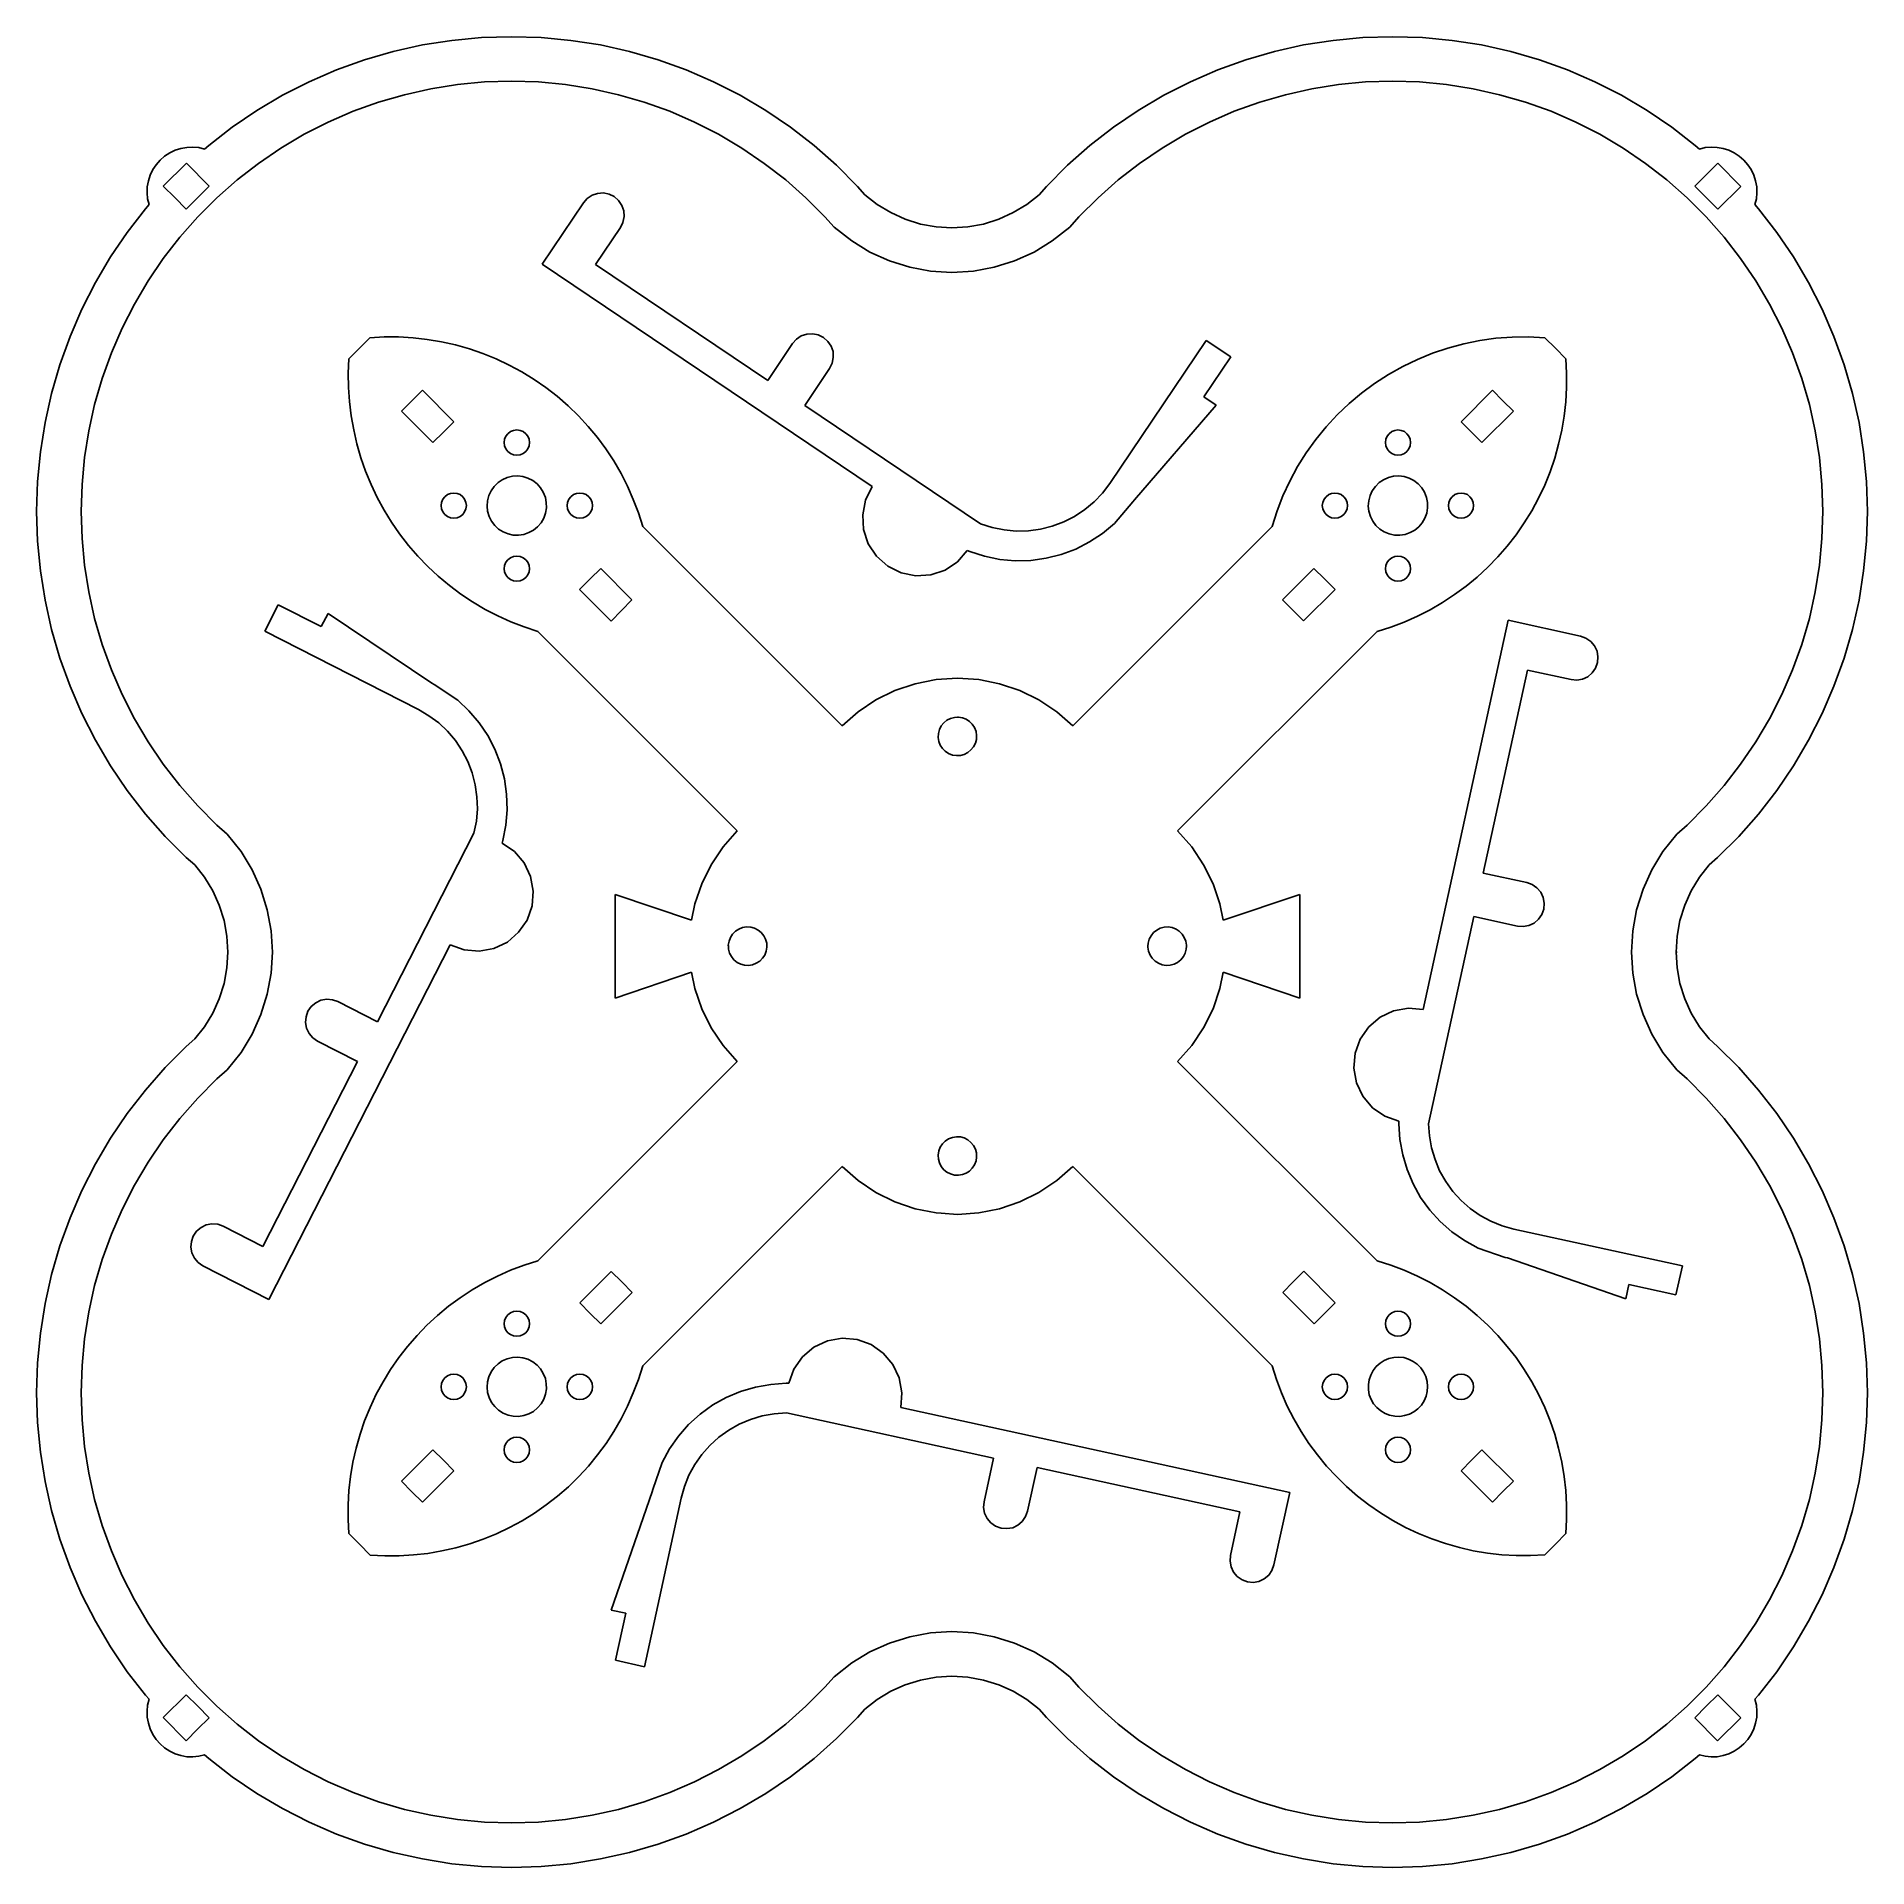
# Model space of a CAD drawing. Header units: metres. Extents: x 1213 to 1336, y 261 to 385.
import ezdxf

# ---------------------------------------------------------------- set-up
doc = ezdxf.new("R2010")
doc.units = ezdxf.units.M

msp = doc.modelspace()

# ---------------------------------------------------------------- linework, layer by layer
at = {"layer": 'Gruppe#27'}
for p, q in [((1229.34, 346.51), (1228.43, 344.73)), ((1229.34, 346.51), (1232.23, 345.04)), ((1232.23, 345.04), (1232.69, 345.93)), ((1232.69, 345.93), (1239.69, 341.23)), ((1238.78, 339.45), (1228.43, 344.73)), ((1239.69, 341.23), (1239.84, 341.14)), ((1239.84, 341.14), (1241.43, 340.08)), ((1239.49, 339.03), (1238.78, 339.45)), ((1242.19, 339.36), (1241.43, 340.08)), ((1242.87, 338.56), (1242.19, 339.36)), ((1240.15, 338.54), (1239.49, 339.03)), ((1240.75, 337.98), (1240.15, 338.54)), ((1243.46, 337.69), (1242.87, 338.56)), ((1241.28, 337.35), (1240.75, 337.98)), ((1241.74, 336.67), (1241.28, 337.35)), ((1243.94, 336.77), (1243.46, 337.69)), ((1242.11, 335.94), (1241.74, 336.67)), ((1242.41, 335.18), (1242.11, 335.94)), ((1244.31, 335.79), (1243.94, 336.77)), ((1244.58, 334.78), (1244.31, 335.79)), ((1242.62, 334.38), (1242.41, 335.18)), ((1244.73, 333.74), (1244.58, 334.78)), ((1242.73, 333.57), (1242.62, 334.38)), ((1242.76, 332.75), (1242.73, 333.57)), ((1244.76, 332.69), (1244.73, 333.74)), ((1242.69, 331.93), (1242.76, 332.75)), ((1244.67, 331.65), (1244.76, 332.69)), ((1236.03, 318.39), (1242.53, 331.12)), ((1242.53, 331.12), (1242.69, 331.93)), ((1244.47, 330.62), (1244.67, 331.65)), ((1244.47, 330.62), (1244.43, 330.45)), ((1245.26, 329.88), (1244.43, 330.45)), ((1245.92, 329.11), (1245.26, 329.88)), ((1246.35, 328.2), (1245.92, 329.11)), ((1246.53, 327.21), (1246.35, 328.2)), ((1246.45, 326.21), (1246.53, 327.21)), ((1246.11, 325.26), (1246.45, 326.21)), ((1245.54, 324.43), (1246.11, 325.26)), ((1228.71, 299.67, -0.01), (1240.92, 323.58)), ((1240.92, 323.58), (1241.87, 323.24)), ((1242.88, 323.16), (1243.87, 323.34)), ((1243.87, 323.34), (1244.78, 323.77)), ((1244.78, 323.77), (1245.54, 324.43)), ((1241.87, 323.24), (1242.88, 323.16)), ((1231.56, 319.43, -0.01), (1231.86, 319.68, -0.01)), ((1231.86, 319.68, -0.01), (1232.21, 319.85, -0.01)), ((1232.21, 319.85, -0.01), (1232.6, 319.92, -0.01)), ((1232.6, 319.92, -0.01), (1232.99, 319.89, -0.01)), ((1232.99, 319.89, -0.01), (1233.36, 319.76, -0.01)), ((1233.36, 319.76, -0.01), (1236.03, 318.39)), ((1231.18, 318.35, -0.01), (1231.21, 318.74, -0.01)), ((1231.21, 318.74, -0.01), (1231.34, 319.11, -0.01)), ((1231.34, 319.11, -0.01), (1231.56, 319.43, -0.01)), ((1231.25, 317.96, -0.01), (1231.18, 318.35, -0.01)), ((1231.42, 317.61, -0.01), (1231.25, 317.96, -0.01)), ((1231.67, 317.31, -0.01), (1231.42, 317.61, -0.01)), ((1231.99, 317.09, -0.01), (1231.67, 317.31, -0.01)), ((1234.67, 315.72, -0.01), (1231.99, 317.09, -0.01)), ((1228.3, 303.25, -0.01), (1234.67, 315.72, -0.01)), ((1223.45, 303.21, -0.01), (1223.48, 303.6, -0.01)), ((1223.48, 303.6, -0.01), (1223.61, 303.96, -0.01)), ((1223.61, 303.96, -0.01), (1223.83, 304.29, -0.01)), ((1223.83, 304.29, -0.01), (1224.13, 304.54, -0.01)), ((1224.13, 304.54, -0.01), (1224.48, 304.71, -0.01)), ((1224.48, 304.71, -0.01), (1224.87, 304.78, -0.01)), ((1224.87, 304.78, -0.01), (1225.26, 304.75, -0.01)), ((1225.26, 304.75, -0.01), (1225.63, 304.62, -0.01)), ((1225.63, 304.62, -0.01), (1228.3, 303.25, -0.01)), ((1223.52, 302.82, -0.01), (1223.45, 303.21, -0.01)), ((1223.69, 302.47, -0.01), (1223.52, 302.82, -0.01)), ((1223.94, 302.17, -0.01), (1223.69, 302.47, -0.01)), ((1224.26, 301.95, -0.01), (1223.94, 302.17, -0.01)), ((1228.71, 299.67, -0.01), (1224.26, 301.95, -0.01))]:
    msp.add_line(p, q, dxfattribs=at)
at = {"layer": 'Gruppe#28'}
for p, q in [((1237.09, 383.8), (1235.16, 383.24)), ((1239.06, 384.24), (1237.09, 383.8)), ((1241.04, 384.55), (1239.06, 384.24)), ((1243.04, 384.74), (1241.04, 384.55)), ((1245.05, 384.8), (1243.04, 384.74)), ((1247.06, 384.74), (1245.05, 384.8)), ((1249.06, 384.55), (1247.06, 384.74)), ((1251.05, 384.24), (1249.06, 384.55)), ((1253.01, 383.8), (1251.05, 384.24)), ((1254.94, 383.24), (1253.01, 383.8)), ((1296.49, 383.8), (1294.56, 383.24)), ((1298.45, 384.24), (1296.49, 383.8)), ((1300.44, 384.55), (1298.45, 384.24)), ((1302.44, 384.74), (1300.44, 384.55)), ((1304.45, 384.8), (1302.44, 384.74)), ((1306.46, 384.74), (1304.45, 384.8)), ((1308.46, 384.55), (1306.46, 384.74)), ((1310.45, 384.24), (1308.46, 384.55)), ((1312.41, 383.8), (1310.45, 384.24)), ((1314.34, 383.24), (1312.41, 383.8)), ((1233.27, 382.56), (1231.43, 381.76)), ((1235.16, 383.24), (1233.27, 382.56)), ((1256.83, 382.56), (1254.94, 383.24)), ((1258.68, 381.76), (1256.83, 382.56)), ((1292.67, 382.56), (1290.82, 381.76)), ((1294.56, 383.24), (1292.67, 382.56)), ((1316.23, 382.56), (1314.34, 383.24)), ((1318.08, 381.76), (1316.23, 382.56)), ((1231.43, 381.76), (1229.63, 380.85)), ((1241.42, 381.57), (1239.62, 381.29)), ((1243.23, 381.75), (1241.42, 381.57)), ((1245.05, 381.8), (1243.23, 381.75)), ((1246.87, 381.75), (1245.05, 381.8)), ((1248.69, 381.57), (1246.87, 381.75)), ((1250.49, 381.29), (1248.69, 381.57)), ((1260.47, 380.85), (1258.68, 381.76)), ((1290.82, 381.76), (1289.03, 380.85)), ((1300.81, 381.57), (1299.01, 381.29)), ((1302.63, 381.75), (1300.81, 381.57)), ((1304.45, 381.8), (1302.63, 381.75)), ((1306.27, 381.75), (1304.45, 381.8)), ((1308.08, 381.57), (1306.27, 381.75)), ((1309.88, 381.29), (1308.08, 381.57)), ((1319.87, 380.85), (1318.08, 381.76)), ((1229.63, 380.85), (1227.9, 379.82)), ((1236.09, 380.38), (1234.38, 379.77)), ((1237.84, 380.89), (1236.09, 380.38)), ((1239.62, 381.29), (1237.84, 380.89)), ((1252.26, 380.89), (1250.49, 381.29)), ((1254.01, 380.38), (1252.26, 380.89)), ((1255.73, 379.77), (1254.01, 380.38)), ((1262.2, 379.82), (1260.47, 380.85)), ((1289.03, 380.85), (1287.3, 379.82)), ((1295.49, 380.38), (1293.77, 379.77)), ((1297.24, 380.89), (1295.49, 380.38)), ((1299.01, 381.29), (1297.24, 380.89)), ((1311.66, 380.89), (1309.88, 381.29)), ((1313.41, 380.38), (1311.66, 380.89)), ((1315.13, 379.77), (1313.41, 380.38)), ((1321.6, 379.82), (1319.87, 380.85)), ((1227.9, 379.82), (1226.24, 378.69)), ((1232.7, 379.04), (1231.08, 378.22)), ((1234.38, 379.77), (1232.7, 379.04)), ((1257.4, 379.04), (1255.73, 379.77)), ((1259.02, 378.22), (1257.4, 379.04)), ((1263.86, 378.69), (1262.2, 379.82)), ((1287.3, 379.82), (1285.64, 378.69)), ((1292.1, 379.04), (1290.48, 378.22)), ((1293.77, 379.77), (1292.1, 379.04)), ((1316.8, 379.04), (1315.13, 379.77)), ((1318.42, 378.22), (1316.8, 379.04)), ((1323.26, 378.69), (1321.6, 379.82)), ((1226.24, 378.69), (1224.65, 377.46)), ((1231.08, 378.22), (1229.51, 377.29)), ((1260.59, 377.29), (1259.02, 378.22)), ((1265.45, 377.46), (1263.86, 378.69)), ((1285.64, 378.69), (1284.05, 377.46)), ((1290.48, 378.22), (1288.91, 377.29)), ((1319.99, 377.29), (1318.42, 378.22)), ((1324.85, 377.46), (1323.26, 378.69)), ((1221.37, 376.48), (1221.11, 376.17)), ((1221.68, 376.75), (1221.37, 376.48)), ((1222.02, 376.97), (1221.68, 376.75)), ((1222.38, 377.15), (1222.02, 376.97)), ((1222.77, 377.27), (1222.38, 377.15)), ((1223.17, 377.34), (1222.77, 377.27)), ((1223.58, 377.36), (1223.17, 377.34)), ((1223.98, 377.32), (1223.58, 377.36)), ((1224.37, 377.21), (1223.98, 377.32)), ((1224.65, 377.46), (1224.37, 377.21)), ((1229.51, 377.29), (1228.01, 376.26)), ((1262.1, 376.26), (1260.59, 377.29)), ((1266.96, 376.13), (1265.45, 377.46)), ((1284.05, 377.46), (1282.54, 376.13)), ((1288.91, 377.29), (1287.4, 376.26)), ((1321.5, 376.26), (1319.99, 377.29)), ((1325.13, 377.21), (1324.85, 377.46)), ((1325.52, 377.32), (1325.13, 377.21)), ((1325.92, 377.36), (1325.52, 377.32)), ((1326.33, 377.34), (1325.92, 377.36)), ((1326.73, 377.27), (1326.33, 377.34)), ((1327.12, 377.15), (1326.73, 377.27)), ((1327.48, 376.97), (1327.12, 377.15)), ((1327.82, 376.75), (1327.48, 376.97)), ((1328.13, 376.48), (1327.82, 376.75)), ((1328.4, 376.17), (1328.13, 376.48)), ((1220.71, 375.47), (1220.58, 375.08)), ((1220.88, 375.84), (1220.71, 375.47)), ((1221.11, 376.17), (1220.88, 375.84)), ((1223.15, 376.27), (1221.58, 374.73)), ((1224.68, 374.72), (1223.15, 376.27)), ((1226.57, 375.15), (1225.2, 373.94)), ((1228.01, 376.26), (1226.57, 375.15)), ((1263.54, 375.15), (1262.1, 376.26)), ((1264.9, 373.94), (1263.54, 375.15)), ((1268.38, 374.71), (1266.96, 376.13)), ((1282.54, 376.13), (1281.12, 374.71)), ((1285.96, 375.15), (1284.6, 373.94)), ((1287.4, 376.26), (1285.96, 375.15)), ((1322.94, 375.15), (1321.5, 376.26)), ((1324.3, 373.94), (1322.94, 375.15)), ((1325.6, 375.5), (1324.82, 374.72)), ((1326.38, 376.28), (1325.6, 375.5)), ((1327.92, 374.71), (1326.38, 376.28)), ((1328.62, 375.84), (1328.4, 376.17)), ((1328.79, 375.47), (1328.62, 375.84)), ((1328.92, 375.08), (1328.79, 375.47)), ((1220.51, 374.68), (1220.5, 374.28)), ((1220.5, 374.28), (1220.53, 373.87)), ((1220.58, 375.08), (1220.51, 374.68)), ((1221.58, 374.73), (1222.36, 373.95)), ((1222.36, 373.95), (1223.13, 373.17)), ((1223.13, 373.17), (1223.91, 373.95)), ((1223.91, 373.95), (1224.68, 374.72)), ((1225.2, 373.94), (1223.91, 372.65)), ((1266.19, 372.65), (1264.9, 373.94)), ((1268.88, 374.14), (1268.38, 374.71)), ((1269.7, 373.49), (1268.88, 374.14)), ((1280.62, 374.14), (1279.8, 373.49)), ((1281.12, 374.71), (1280.62, 374.14)), ((1284.6, 373.94), (1283.31, 372.65)), ((1325.59, 372.65), (1324.3, 373.94)), ((1324.82, 374.72), (1325.59, 373.95)), ((1325.59, 373.95), (1326.37, 373.17)), ((1326.37, 373.17), (1327.92, 374.71)), ((1328.99, 374.68), (1328.92, 375.08)), ((1328.97, 373.87), (1329.01, 374.28)), ((1329.01, 374.28), (1328.99, 374.68)), ((1220.39, 373.2), (1219.16, 371.61)), ((1220.64, 373.48), (1220.39, 373.2)), ((1220.53, 373.87), (1220.64, 373.48)), ((1270.62, 372.94), (1269.7, 373.49)), ((1271.6, 372.49), (1270.62, 372.94)), ((1278.88, 372.94), (1277.9, 372.49)), ((1279.8, 373.49), (1278.88, 372.94)), ((1328.86, 373.48), (1328.97, 373.87)), ((1329.11, 373.2), (1328.86, 373.48)), ((1330.34, 371.61), (1329.11, 373.2)), ((1219.16, 371.61), (1218.03, 369.95)), ((1223.91, 372.65), (1222.71, 371.29)), ((1266.81, 371.95), (1266.19, 372.65)), ((1267.99, 371.03), (1266.81, 371.95)), ((1272.62, 372.17), (1271.6, 372.49)), ((1273.68, 371.98), (1272.62, 372.17)), ((1274.75, 371.91), (1273.68, 371.98)), ((1275.82, 371.98), (1274.75, 371.91)), ((1276.88, 372.17), (1275.82, 371.98)), ((1277.9, 372.49), (1276.88, 372.17)), ((1282.69, 371.95), (1281.51, 371.03)), ((1283.31, 372.65), (1282.69, 371.95)), ((1326.79, 371.29), (1325.59, 372.65)), ((1331.47, 369.95), (1330.34, 371.61)), ((1222.71, 371.29), (1221.59, 369.85)), ((1269.22, 370.28), (1267.99, 371.03)), ((1270.53, 369.69), (1269.22, 370.28)), ((1280.28, 370.28), (1278.97, 369.69)), ((1281.51, 371.03), (1280.28, 370.28)), ((1327.91, 369.85), (1326.79, 371.29)), ((1218.03, 369.95), (1217.01, 368.22)), ((1221.59, 369.85), (1220.57, 368.34)), ((1271.9, 369.26), (1270.53, 369.69)), ((1273.31, 368.99), (1271.9, 369.26)), ((1274.75, 368.91), (1273.31, 368.99)), ((1276.19, 368.99), (1274.75, 368.91)), ((1277.6, 369.26), (1276.19, 368.99)), ((1278.97, 369.69), (1277.6, 369.26)), ((1328.94, 368.34), (1327.91, 369.85)), ((1332.49, 368.22), (1331.47, 369.95)), ((1217.01, 368.22), (1216.09, 366.43)), ((1220.57, 368.34), (1219.64, 366.77)), ((1329.86, 366.77), (1328.94, 368.34)), ((1333.41, 366.43), (1332.49, 368.22)), ((1219.64, 366.77), (1218.81, 365.15)), ((1330.69, 365.15), (1329.86, 366.77)), ((1216.09, 366.43), (1215.3, 364.58)), ((1334.2, 364.58), (1333.41, 366.43)), ((1215.3, 364.58), (1214.62, 362.69)), ((1218.81, 365.15), (1218.09, 363.48)), ((1331.41, 363.48), (1330.69, 365.15)), ((1334.89, 362.69), (1334.2, 364.58)), ((1218.09, 363.48), (1217.47, 361.76)), ((1332.03, 361.76), (1331.41, 363.48)), ((1214.62, 362.69), (1214.05, 360.76)), ((1217.47, 361.76), (1216.96, 360.01)), ((1332.54, 360.01), (1332.03, 361.76)), ((1335.45, 360.76), (1334.89, 362.69)), ((1214.05, 360.76), (1213.62, 358.8)), ((1335.89, 358.8), (1335.45, 360.76)), ((1216.96, 360.01), (1216.56, 358.24)), ((1332.94, 358.24), (1332.54, 360.01)), ((1213.62, 358.8), (1213.3, 356.81)), ((1216.56, 358.24), (1216.28, 356.44)), ((1333.22, 356.44), (1332.94, 358.24)), ((1336.2, 356.81), (1335.89, 358.8)), ((1213.3, 356.81), (1213.11, 354.81)), ((1336.39, 354.81), (1336.2, 356.81)), ((1216.28, 356.44), (1216.11, 354.62)), ((1333.39, 354.62), (1333.22, 356.44)), ((1213.11, 354.81), (1213.05, 352.8)), ((1216.11, 354.62), (1216.05, 352.8)), ((1333.45, 352.8), (1333.39, 354.62)), ((1336.45, 352.8), (1336.39, 354.81)), ((1213.05, 352.8), (1213.11, 350.79)), ((1216.05, 352.8), (1216.11, 350.98)), ((1333.39, 350.98), (1333.45, 352.8)), ((1336.39, 350.79), (1336.45, 352.8)), ((1213.11, 350.79), (1213.3, 348.79)), ((1216.11, 350.98), (1216.28, 349.17)), ((1333.22, 349.17), (1333.39, 350.98)), ((1336.2, 348.79), (1336.39, 350.79)), ((1213.3, 348.79), (1213.62, 346.81)), ((1216.28, 349.17), (1216.56, 347.37)), ((1332.94, 347.37), (1333.22, 349.17)), ((1335.89, 346.81), (1336.2, 348.79)), ((1213.62, 346.81), (1214.05, 344.84)), ((1216.56, 347.37), (1216.96, 345.59)), ((1332.54, 345.59), (1332.94, 347.37)), ((1335.45, 344.84), (1335.89, 346.81)), ((1216.96, 345.59), (1217.47, 343.84)), ((1332.03, 343.84), (1332.54, 345.59)), ((1214.05, 344.84), (1214.62, 342.91)), ((1334.89, 342.91), (1335.45, 344.84)), ((1217.47, 343.84), (1218.09, 342.13)), ((1331.41, 342.13), (1332.03, 343.84)), ((1214.62, 342.91), (1215.3, 341.02)), ((1218.09, 342.13), (1218.81, 340.45)), ((1330.69, 340.45), (1331.41, 342.13)), ((1334.2, 341.02), (1334.89, 342.91)), ((1215.3, 341.02), (1216.09, 339.18)), ((1333.41, 339.18), (1334.2, 341.02)), ((1218.81, 340.45), (1219.64, 338.83)), ((1329.86, 338.83), (1330.69, 340.45)), ((1216.09, 339.18), (1217.01, 337.38)), ((1219.64, 338.83), (1220.57, 337.26)), ((1328.94, 337.26), (1329.86, 338.83)), ((1332.49, 337.38), (1333.41, 339.18)), ((1217.01, 337.38), (1218.03, 335.65)), ((1220.57, 337.26), (1221.59, 335.76)), ((1327.91, 335.76), (1328.94, 337.26)), ((1331.47, 335.65), (1332.49, 337.38)), ((1221.59, 335.76), (1222.71, 334.32)), ((1326.79, 334.32), (1327.91, 335.76)), ((1218.03, 335.65), (1219.16, 333.99)), ((1330.34, 333.99), (1331.47, 335.65)), ((1219.16, 333.99), (1220.39, 332.4)), ((1222.71, 334.32), (1223.91, 332.95)), ((1325.59, 332.95), (1326.79, 334.32)), ((1329.11, 332.4), (1330.34, 333.99)), ((1220.39, 332.4), (1221.72, 330.89)), ((1223.91, 332.95), (1225.2, 331.66)), ((1324.3, 331.66), (1325.59, 332.95)), ((1327.78, 330.89), (1329.11, 332.4)), ((1221.72, 330.89), (1223.14, 329.47)), ((1225.2, 331.66), (1225.9, 331.04)), ((1225.9, 331.04), (1226.83, 329.87)), ((1322.67, 329.87), (1323.6, 331.04)), ((1323.6, 331.04), (1324.3, 331.66)), ((1326.36, 329.47), (1327.78, 330.89)), ((1226.83, 329.87), (1227.58, 328.64)), ((1321.93, 328.64), (1322.67, 329.87)), ((1223.14, 329.47), (1223.71, 328.97)), ((1223.71, 328.97), (1224.36, 328.15)), ((1227.58, 328.64), (1228.17, 327.33)), ((1321.33, 327.33), (1321.93, 328.64)), ((1325.14, 328.15), (1325.79, 328.97)), ((1325.79, 328.97), (1326.36, 329.47)), ((1224.36, 328.15), (1224.92, 327.23)), ((1224.92, 327.23), (1225.36, 326.26)), ((1228.17, 327.33), (1228.6, 325.95)), ((1320.9, 325.95), (1321.33, 327.33)), ((1324.14, 326.26), (1324.58, 327.23)), ((1324.58, 327.23), (1325.14, 328.15)), ((1225.36, 326.26), (1225.68, 325.23)), ((1228.6, 325.95), (1228.86, 324.54)), ((1320.64, 324.54), (1320.9, 325.95)), ((1323.82, 325.23), (1324.14, 326.26)), ((1225.68, 325.23), (1225.88, 324.18)), ((1323.63, 324.18), (1323.82, 325.23)), ((1225.88, 324.18), (1225.94, 323.1)), ((1228.86, 324.54), (1228.95, 323.1)), ((1320.55, 323.1), (1320.64, 324.54)), ((1323.56, 323.1), (1323.63, 324.18)), ((1225.94, 323.1), (1225.88, 322.03)), ((1228.95, 323.1), (1228.86, 321.67)), ((1320.64, 321.67), (1320.55, 323.1)), ((1323.63, 322.03), (1323.56, 323.1)), ((1323.56, 323.1), (1323.63, 323.1)), ((1225.68, 320.98), (1225.36, 319.95)), ((1225.88, 322.03), (1225.68, 320.98)), ((1228.86, 321.67), (1228.6, 320.25)), ((1320.9, 320.25), (1320.64, 321.67)), ((1323.82, 320.98), (1323.63, 322.03)), ((1324.14, 319.95), (1323.82, 320.98)), ((1225.36, 319.95), (1224.92, 318.97)), ((1228.6, 320.25), (1228.17, 318.88)), ((1321.33, 318.88), (1320.9, 320.25)), ((1324.58, 318.97), (1324.14, 319.95)), ((1224.92, 318.97), (1224.36, 318.06)), ((1228.17, 318.88), (1227.58, 317.57)), ((1321.93, 317.57), (1321.33, 318.88)), ((1325.14, 318.06), (1324.58, 318.97)), ((1223.71, 317.24), (1223.14, 316.73)), ((1224.36, 318.06), (1223.71, 317.24)), ((1227.58, 317.57), (1226.83, 316.34)), ((1322.67, 316.34), (1321.93, 317.57)), ((1325.79, 317.24), (1325.14, 318.06)), ((1326.36, 316.73), (1325.79, 317.24)), ((1223.14, 316.73), (1221.72, 315.31)), ((1226.83, 316.34), (1225.9, 315.16)), ((1323.6, 315.16), (1322.67, 316.34)), ((1327.78, 315.31), (1326.36, 316.73)), ((1221.72, 315.31), (1220.39, 313.8)), ((1225.9, 315.16), (1225.2, 314.55)), ((1324.3, 314.55), (1323.6, 315.16)), ((1329.11, 313.8), (1327.78, 315.31)), ((1220.39, 313.8), (1219.16, 312.22)), ((1225.2, 314.55), (1223.91, 313.26)), ((1325.59, 313.26), (1324.3, 314.55)), ((1330.34, 312.22), (1329.11, 313.8)), ((1219.16, 312.22), (1218.03, 310.55)), ((1223.91, 313.26), (1222.71, 311.89)), ((1326.79, 311.89), (1325.59, 313.26)), ((1331.47, 310.55), (1330.34, 312.22)), ((1222.71, 311.89), (1221.59, 310.45)), ((1327.91, 310.45), (1326.79, 311.89)), ((1218.03, 310.55), (1217.01, 308.82)), ((1221.59, 310.45), (1220.57, 308.94)), ((1328.94, 308.94), (1327.91, 310.45)), ((1332.49, 308.82), (1331.47, 310.55)), ((1217.01, 308.82), (1216.09, 307.03)), ((1220.57, 308.94), (1219.64, 307.38)), ((1329.86, 307.38), (1328.94, 308.94)), ((1333.41, 307.03), (1332.49, 308.82)), ((1219.64, 307.38), (1218.81, 305.75)), ((1330.69, 305.75), (1329.86, 307.38)), ((1216.09, 307.03), (1215.3, 305.19)), ((1334.2, 305.19), (1333.41, 307.03)), ((1215.3, 305.19), (1214.62, 303.29)), ((1218.81, 305.75), (1218.09, 304.08)), ((1331.41, 304.08), (1330.69, 305.75)), ((1334.89, 303.29), (1334.2, 305.19)), ((1218.09, 304.08), (1217.47, 302.37)), ((1332.03, 302.37), (1331.41, 304.08)), ((1214.62, 303.29), (1214.05, 301.36)), ((1217.47, 302.37), (1216.96, 300.62)), ((1332.54, 300.62), (1332.03, 302.37)), ((1335.45, 301.36), (1334.89, 303.29)), ((1214.05, 301.36), (1213.62, 299.4)), ((1335.89, 299.4), (1335.45, 301.36)), ((1216.96, 300.62), (1216.56, 298.84)), ((1332.94, 298.84), (1332.54, 300.62)), ((1213.62, 299.4), (1213.3, 297.42)), ((1216.56, 298.84), (1216.28, 297.04)), ((1333.22, 297.04), (1332.94, 298.84)), ((1336.2, 297.42), (1335.89, 299.4)), ((1213.3, 297.42), (1213.11, 295.41)), ((1336.39, 295.41), (1336.2, 297.42)), ((1216.28, 297.04), (1216.11, 295.23)), ((1333.39, 295.23), (1333.22, 297.04)), ((1213.11, 295.41), (1213.05, 293.4)), ((1216.11, 295.23), (1216.05, 293.4)), ((1333.45, 293.4), (1333.39, 295.23)), ((1336.45, 293.4), (1336.39, 295.41)), ((1213.05, 293.4), (1213.11, 291.4)), ((1216.05, 293.4), (1216.11, 291.58)), ((1333.39, 291.58), (1333.45, 293.4)), ((1336.39, 291.4), (1336.45, 293.4)), ((1213.11, 291.4), (1213.3, 289.39)), ((1216.11, 291.58), (1216.28, 289.77)), ((1333.22, 289.77), (1333.39, 291.58)), ((1336.2, 289.39), (1336.39, 291.4)), ((1213.3, 289.39), (1213.62, 287.41)), ((1216.28, 289.77), (1216.56, 287.97)), ((1332.94, 287.97), (1333.22, 289.77)), ((1335.89, 287.41), (1336.2, 289.39)), ((1216.56, 287.97), (1216.96, 286.19)), ((1332.54, 286.19), (1332.94, 287.97)), ((1213.62, 287.41), (1214.05, 285.45)), ((1335.45, 285.45), (1335.89, 287.41)), ((1214.05, 285.45), (1214.62, 283.52)), ((1216.96, 286.19), (1217.47, 284.44)), ((1332.03, 284.44), (1332.54, 286.19)), ((1334.89, 283.52), (1335.45, 285.45)), ((1217.47, 284.44), (1218.09, 282.73)), ((1331.41, 282.73), (1332.03, 284.44)), ((1214.62, 283.52), (1215.3, 281.62)), ((1218.09, 282.73), (1218.81, 281.06)), ((1330.69, 281.06), (1331.41, 282.73)), ((1334.2, 281.62), (1334.89, 283.52)), ((1215.3, 281.62), (1216.09, 279.78)), ((1333.41, 279.78), (1334.2, 281.62)), ((1218.81, 281.06), (1219.64, 279.43)), ((1329.86, 279.43), (1330.69, 281.06)), ((1216.09, 279.78), (1217.01, 277.99)), ((1219.64, 279.43), (1220.57, 277.87)), ((1328.94, 277.87), (1329.86, 279.43)), ((1332.49, 277.99), (1333.41, 279.78)), ((1217.01, 277.99), (1218.03, 276.26)), ((1220.57, 277.87), (1221.59, 276.36)), ((1327.91, 276.36), (1328.94, 277.87)), ((1331.47, 276.26), (1332.49, 277.99)), ((1269.22, 275.93), (1270.53, 276.52)), ((1270.53, 276.52), (1271.9, 276.95)), ((1271.9, 276.95), (1273.31, 277.21)), ((1273.31, 277.21), (1274.75, 277.3)), ((1274.75, 277.3), (1276.19, 277.21)), ((1276.19, 277.21), (1277.6, 276.95)), ((1277.6, 276.95), (1278.97, 276.52)), ((1278.97, 276.52), (1280.28, 275.93)), ((1218.03, 276.26), (1219.16, 274.59)), ((1221.59, 276.36), (1222.71, 274.92)), ((1267.99, 275.18), (1269.22, 275.93)), ((1280.28, 275.93), (1281.51, 275.18)), ((1326.79, 274.92), (1327.91, 276.36)), ((1330.34, 274.59), (1331.47, 276.26)), ((1219.16, 274.59), (1220.39, 273.01)), ((1222.71, 274.92), (1223.91, 273.55)), ((1266.19, 273.55), (1266.81, 274.25)), ((1266.81, 274.25), (1267.99, 275.18)), ((1271.6, 273.71), (1272.62, 274.03)), ((1272.62, 274.03), (1273.68, 274.23)), ((1273.68, 274.23), (1274.75, 274.29)), ((1274.75, 274.29), (1275.82, 274.23)), ((1275.82, 274.23), (1276.88, 274.03)), ((1276.88, 274.03), (1277.9, 273.71)), ((1281.51, 275.18), (1282.69, 274.25)), ((1282.69, 274.25), (1283.31, 273.55)), ((1325.59, 273.55), (1326.79, 274.92)), ((1329.11, 273.01), (1330.34, 274.59)), ((1220.39, 273.01), (1220.64, 272.73)), ((1220.64, 272.73), (1220.53, 272.33)), ((1223.13, 273.03), (1221.58, 271.5)), ((1223.91, 272.26), (1223.13, 273.03)), ((1223.91, 273.55), (1225.2, 272.26)), ((1264.9, 272.26), (1266.19, 273.55)), ((1269.7, 272.71), (1270.62, 273.27)), ((1270.62, 273.27), (1271.6, 273.71)), ((1277.9, 273.71), (1278.88, 273.27)), ((1278.88, 273.27), (1279.8, 272.71)), ((1283.31, 273.55), (1284.6, 272.26)), ((1324.3, 272.26), (1325.59, 273.55)), ((1326.37, 273.03), (1325.59, 272.26)), ((1327.14, 272.26), (1326.37, 273.03)), ((1328.86, 272.73), (1329.11, 273.01)), ((1328.97, 272.33), (1328.86, 272.73)), ((1220.53, 272.33), (1220.5, 271.93)), ((1220.5, 271.93), (1220.51, 271.52)), ((1220.51, 271.52), (1220.58, 271.12)), ((1221.58, 271.5), (1223.13, 269.93)), ((1223.9, 270.71), (1224.68, 271.49)), ((1224.68, 271.49), (1223.91, 272.26)), ((1225.2, 272.26), (1226.57, 271.06)), ((1263.54, 271.06), (1264.9, 272.26)), ((1266.96, 270.08), (1268.38, 271.5)), ((1268.38, 271.5), (1268.88, 272.07)), ((1268.88, 272.07), (1269.7, 272.71)), ((1279.8, 272.71), (1280.62, 272.07)), ((1280.62, 272.07), (1281.12, 271.5)), ((1281.12, 271.5), (1282.54, 270.08)), ((1284.6, 272.26), (1285.96, 271.06)), ((1322.94, 271.06), (1324.3, 272.26)), ((1325.59, 272.26), (1324.82, 271.49)), ((1324.82, 271.49), (1326.36, 269.93)), ((1327.92, 271.48), (1327.14, 272.26)), ((1328.92, 271.12), (1328.99, 271.52)), ((1329.01, 271.93), (1328.97, 272.33)), ((1328.99, 271.52), (1329.01, 271.93)), ((1220.58, 271.12), (1220.71, 270.74)), ((1220.71, 270.74), (1220.88, 270.37)), ((1220.88, 270.37), (1221.11, 270.03)), ((1223.13, 269.93), (1223.9, 270.71)), ((1226.57, 271.06), (1228.01, 269.94)), ((1262.1, 269.94), (1263.54, 271.06)), ((1285.96, 271.06), (1287.4, 269.94)), ((1321.5, 269.94), (1322.94, 271.06)), ((1326.36, 269.93), (1327.92, 271.48)), ((1328.4, 270.03), (1328.62, 270.37)), ((1328.62, 270.37), (1328.79, 270.74)), ((1328.79, 270.74), (1328.92, 271.12)), ((1221.11, 270.03), (1221.37, 269.73)), ((1221.37, 269.73), (1221.68, 269.46)), ((1221.68, 269.46), (1222.02, 269.24)), ((1222.02, 269.24), (1222.38, 269.06)), ((1222.38, 269.06), (1222.77, 268.94)), ((1228.01, 269.94), (1229.51, 268.92)), ((1260.59, 268.92), (1262.1, 269.94)), ((1265.45, 268.75), (1266.96, 270.08)), ((1282.54, 270.08), (1284.05, 268.75)), ((1287.4, 269.94), (1288.91, 268.92)), ((1319.99, 268.92), (1321.5, 269.94)), ((1326.73, 268.94), (1327.12, 269.06)), ((1327.12, 269.06), (1327.48, 269.24)), ((1327.48, 269.24), (1327.82, 269.46)), ((1327.82, 269.46), (1328.13, 269.73)), ((1328.13, 269.73), (1328.4, 270.03)), ((1222.77, 268.94), (1223.17, 268.86)), ((1223.17, 268.86), (1223.58, 268.85)), ((1223.58, 268.85), (1223.98, 268.89)), ((1223.98, 268.89), (1224.37, 268.99)), ((1224.37, 268.99), (1224.65, 268.75)), ((1224.65, 268.75), (1226.24, 267.51)), ((1229.51, 268.92), (1231.08, 267.99)), ((1231.08, 267.99), (1232.7, 267.16)), ((1257.4, 267.16), (1259.02, 267.99)), ((1259.02, 267.99), (1260.59, 268.92)), ((1263.86, 267.51), (1265.45, 268.75)), ((1284.05, 268.75), (1285.64, 267.51)), ((1288.91, 268.92), (1290.48, 267.99)), ((1290.48, 267.99), (1292.1, 267.16)), ((1316.8, 267.16), (1318.42, 267.99)), ((1318.42, 267.99), (1319.99, 268.92)), ((1323.26, 267.51), (1324.85, 268.75)), ((1324.85, 268.75), (1325.13, 268.99)), ((1325.13, 268.99), (1325.52, 268.89)), ((1325.52, 268.89), (1325.92, 268.85)), ((1325.92, 268.85), (1326.33, 268.86)), ((1326.33, 268.86), (1326.73, 268.94)), ((1226.24, 267.51), (1227.9, 266.38)), ((1232.7, 267.16), (1234.38, 266.44)), ((1255.73, 266.44), (1257.4, 267.16)), ((1262.2, 266.38), (1263.86, 267.51)), ((1285.64, 267.51), (1287.3, 266.38)), ((1292.1, 267.16), (1293.77, 266.44)), ((1315.13, 266.44), (1316.8, 267.16)), ((1321.6, 266.38), (1323.26, 267.51)), ((1227.9, 266.38), (1229.63, 265.36)), ((1229.63, 265.36), (1231.43, 264.45)), ((1234.38, 266.44), (1236.09, 265.82)), ((1236.09, 265.82), (1237.84, 265.31)), ((1252.26, 265.31), (1254.01, 265.82)), ((1254.01, 265.82), (1255.73, 266.44)), ((1258.68, 264.45), (1260.47, 265.36)), ((1260.47, 265.36), (1262.2, 266.38)), ((1287.3, 266.38), (1289.03, 265.36)), ((1289.03, 265.36), (1290.82, 264.45)), ((1293.77, 266.44), (1295.49, 265.82)), ((1295.49, 265.82), (1297.24, 265.31)), ((1311.66, 265.31), (1313.41, 265.82)), ((1313.41, 265.82), (1315.13, 266.44)), ((1318.08, 264.45), (1319.87, 265.36)), ((1319.87, 265.36), (1321.6, 266.38)), ((1231.43, 264.45), (1233.27, 263.65)), ((1237.84, 265.31), (1239.62, 264.92)), ((1239.62, 264.92), (1241.42, 264.63)), ((1241.42, 264.63), (1243.23, 264.46)), ((1243.23, 264.46), (1245.05, 264.4)), ((1245.05, 264.4), (1246.87, 264.46)), ((1246.87, 264.46), (1248.69, 264.63)), ((1248.69, 264.63), (1250.49, 264.92)), ((1250.49, 264.92), (1252.26, 265.31)), ((1256.83, 263.65), (1258.68, 264.45)), ((1290.82, 264.45), (1292.67, 263.65)), ((1297.24, 265.31), (1299.01, 264.92)), ((1299.01, 264.92), (1300.81, 264.63)), ((1300.81, 264.63), (1302.63, 264.46)), ((1302.63, 264.46), (1304.45, 264.4)), ((1304.45, 264.4), (1306.27, 264.46)), ((1306.27, 264.46), (1308.08, 264.63)), ((1308.08, 264.63), (1309.88, 264.92)), ((1309.88, 264.92), (1311.66, 265.31)), ((1316.23, 263.65), (1318.08, 264.45)), ((1233.27, 263.65), (1235.16, 262.97)), ((1235.16, 262.97), (1237.09, 262.41)), ((1253.01, 262.41), (1254.94, 262.97)), ((1254.94, 262.97), (1256.83, 263.65)), ((1292.67, 263.65), (1294.56, 262.97)), ((1294.56, 262.97), (1296.49, 262.41)), ((1312.41, 262.41), (1314.34, 262.97)), ((1314.34, 262.97), (1316.23, 263.65)), ((1237.09, 262.41), (1239.06, 261.97)), ((1239.06, 261.97), (1241.04, 261.65)), ((1241.04, 261.65), (1243.04, 261.47)), ((1247.06, 261.47), (1249.06, 261.65)), ((1249.06, 261.65), (1251.05, 261.97)), ((1251.05, 261.97), (1253.01, 262.41)), ((1296.49, 262.41), (1298.45, 261.97)), ((1298.45, 261.97), (1300.44, 261.65)), ((1300.44, 261.65), (1302.44, 261.47)), ((1306.46, 261.47), (1308.46, 261.65)), ((1308.46, 261.65), (1310.45, 261.97)), ((1310.45, 261.97), (1312.41, 262.41)), ((1243.04, 261.47), (1245.05, 261.4)), ((1245.05, 261.4), (1247.06, 261.47)), ((1302.44, 261.47), (1304.45, 261.4)), ((1304.45, 261.4), (1306.46, 261.47))]:
    msp.add_line(p, q, dxfattribs=at)
at = {"layer": 'Gruppe#29'}
for p, q in [((1312.23, 345.46), (1306.51, 319.23, 0.01)), ((1312.23, 345.46), (1317.12, 344.39)), ((1317.12, 344.39), (1317.48, 344.26)), ((1317.48, 344.26), (1317.81, 344.04)), ((1317.81, 344.04), (1318.06, 343.74)), ((1318.06, 343.74), (1318.23, 343.38)), ((1318.23, 343.38), (1318.29, 343)), ((1313.55, 342.1), (1310.56, 328.42)), ((1316.48, 341.46), (1313.55, 342.1)), ((1317.91, 341.92), (1317.61, 341.66)), ((1318.13, 342.24), (1317.91, 341.92)), ((1318.26, 342.61), (1318.13, 342.24)), ((1318.29, 343), (1318.26, 342.61)), ((1316.87, 341.43), (1316.48, 341.46)), ((1317.25, 341.5), (1316.87, 341.43)), ((1317.61, 341.66), (1317.25, 341.5)), ((1310.56, 328.42), (1313.49, 327.78)), ((1313.49, 327.78), (1313.86, 327.65)), ((1313.86, 327.65), (1314.18, 327.43)), ((1314.18, 327.43), (1314.44, 327.13)), ((1314.44, 327.13), (1314.6, 326.77)), ((1314.64, 326), (1314.51, 325.63)), ((1314.6, 326.77), (1314.67, 326.39)), ((1314.67, 326.39), (1314.64, 326)), ((1309.92, 325.49, 0.01), (1306.88, 311.53, 0.01)), ((1312.86, 324.85), (1309.92, 325.49, 0.01)), ((1313.25, 324.82), (1312.86, 324.85)), ((1313.63, 324.89), (1313.25, 324.82)), ((1313.99, 325.05), (1313.63, 324.89)), ((1314.28, 325.31), (1313.99, 325.05)), ((1314.51, 325.63), (1314.28, 325.31)), ((1303.61, 318.71, 0.01), (1302.84, 318.06, 0.01)), ((1304.52, 319.14, 0.01), (1303.61, 318.71, 0.01)), ((1305.51, 319.32, 0.01), (1304.52, 319.14, 0.01)), ((1306.51, 319.23, 0.01), (1305.51, 319.32, 0.01)), ((1302.26, 317.23, 0.01), (1301.92, 316.28, 0.01)), ((1302.84, 318.06, 0.01), (1302.26, 317.23, 0.01)), ((1301.92, 316.28, 0.01), (1301.84, 315.28, 0.01)), ((1301.84, 315.28, 0.01), (1302.01, 314.29, 0.01)), ((1302.01, 314.29, 0.01), (1302.44, 313.38, 0.01)), ((1302.44, 313.38, 0.01), (1303.09, 312.61, 0.01)), ((1303.09, 312.61, 0.01), (1303.92, 312.03, 0.01)), ((1303.92, 312.03, 0.01), (1304.87, 311.69, 0.01)), ((1304.88, 311.51, 0.01), (1304.87, 311.69, 0.01)), ((1304.88, 311.51, 0.01), (1304.94, 310.47, 0.01)), ((1306.88, 311.53, 0.01), (1306.93, 310.71, 0.01)), ((1304.94, 310.47, 0.01), (1305.13, 309.44, 0.01)), ((1306.93, 310.71, 0.01), (1307.07, 309.9, 0.01)), ((1307.07, 309.9, 0.01), (1307.31, 309.11, 0.01)), ((1305.13, 309.44, 0.01), (1305.42, 308.44, 0.01)), ((1307.31, 309.11, 0.01), (1307.62, 308.35, 0.01)), ((1305.42, 308.44, 0.01), (1305.83, 307.47, 0.01)), ((1305.83, 307.47, 0.01), (1306.34, 306.56, 0.01)), ((1307.62, 308.35, 0.01), (1308.03, 307.64, 0.01)), ((1308.03, 307.64, 0.01), (1308.51, 306.97, 0.01)), ((1306.34, 306.56, 0.01), (1306.95, 305.71, 0.01)), ((1308.51, 306.97, 0.01), (1309.06, 306.36, 0.01)), ((1309.06, 306.36, 0.01), (1309.68, 305.82, 0.01)), ((1306.95, 305.71, 0.01), (1307.66, 304.94, 0.01)), ((1307.66, 304.94, 0.01), (1308.44, 304.24, 0.01)), ((1309.68, 305.82, 0.01), (1310.35, 305.35, 0.01)), ((1310.35, 305.35, 0.01), (1311.07, 304.96, 0.01)), ((1311.07, 304.96, 0.01), (1311.84, 304.65, 0.01)), ((1308.44, 304.24, 0.01), (1309.3, 303.65, 0.01)), ((1309.3, 303.65, 0.01), (1310.22, 303.15, 0.01)), ((1311.84, 304.65, 0.01), (1312.63, 304.43, 0.01)), ((1312.63, 304.43, 0.01), (1323.98, 301.96, 0.01)), ((1312.03, 302.52, 0.01), (1310.22, 303.15, 0.01)), ((1312.2, 302.48, 0.01), (1312.03, 302.52, 0.01)), ((1320.17, 299.72, 0.01), (1312.2, 302.48, 0.01)), ((1323.55, 300, 0.01), (1323.98, 301.96, 0.01)), ((1320.38, 300.69, 0.01), (1320.17, 299.72, 0.01)), ((1323.55, 300, 0.01), (1320.38, 300.69, 0.01))]:
    msp.add_line(p, q, dxfattribs=at)
at = {"layer": 'Gruppe#31'}
for p, q in [((1250.17, 373.9), (1250.49, 374.12)), ((1250.49, 374.12), (1250.86, 374.24)), ((1250.86, 374.24), (1251.26, 374.27)), ((1251.26, 374.27), (1251.64, 374.19)), ((1251.64, 374.19), (1251.99, 374.02)), ((1251.99, 374.02), (1252.28, 373.76)), ((1247.12, 369.46), (1249.91, 373.61)), ((1249.91, 373.61), (1250.17, 373.9)), ((1252.28, 373.76), (1252.5, 373.43)), ((1252.5, 373.43), (1252.62, 373.06)), ((1252.62, 373.06), (1252.65, 372.67)), ((1252.4, 371.93), (1250.72, 369.45)), ((1252.57, 372.28), (1252.4, 371.93)), ((1252.65, 372.67), (1252.57, 372.28)), ((1247.12, 369.46), (1269.38, 354.47, 0.01)), ((1250.72, 369.45), (1262.33, 361.63)), ((1262.33, 361.63), (1264.01, 364.12)), ((1264.01, 364.12), (1264.27, 364.41)), ((1264.27, 364.41), (1264.59, 364.63)), ((1264.59, 364.63), (1264.97, 364.75)), ((1264.97, 364.75), (1265.36, 364.77)), ((1265.36, 364.77), (1265.74, 364.7)), ((1265.74, 364.7), (1266.09, 364.52)), ((1266.09, 364.52), (1266.38, 364.26)), ((1266.38, 364.26), (1266.6, 363.94)), ((1285.39, 354.69, 0.01), (1291.88, 364.33, 0.01)), ((1293.54, 363.21, 0.01), (1291.88, 364.33, 0.01)), ((1266.6, 363.94), (1266.73, 363.57)), ((1266.75, 363.17), (1266.67, 362.79)), ((1266.73, 363.57), (1266.75, 363.17)), ((1293.54, 363.21, 0.01), (1291.73, 360.52, 0.01)), ((1266.5, 362.44), (1264.82, 359.95, 0.01)), ((1266.67, 362.79), (1266.5, 362.44)), ((1291.73, 360.52, 0.01), (1292.56, 359.96, 0.01)), ((1264.82, 359.95, 0.01), (1276.68, 351.97, 0.01)), ((1292.56, 359.96, 0.01), (1287.05, 353.58, 0.01)), ((1269.38, 354.47, 0.01), (1268.93, 353.57, 0.01)), ((1284.9, 354.04, 0.01), (1285.39, 354.69, 0.01)), ((1268.93, 353.57, 0.01), (1268.73, 352.58, 0.01)), ((1283.7, 352.92, 0.01), (1284.33, 353.44, 0.01)), ((1284.33, 353.44, 0.01), (1284.9, 354.04, 0.01)), ((1286.95, 353.44, 0.01), (1285.7, 351.99, 0.01)), ((1287.05, 353.58, 0.01), (1286.95, 353.44, 0.01)), ((1268.73, 352.58, 0.01), (1268.79, 351.58, 0.01)), ((1276.68, 351.97, 0.01), (1277.46, 351.71, 0.01)), ((1277.46, 351.71, 0.01), (1278.26, 351.55, 0.01)), ((1280.72, 351.6, 0.01), (1281.51, 351.8, 0.01)), ((1281.51, 351.8, 0.01), (1282.28, 352.09, 0.01)), ((1282.28, 352.09, 0.01), (1283.01, 352.46, 0.01)), ((1283.01, 352.46, 0.01), (1283.7, 352.92, 0.01)), ((1284.9, 351.31, 0.01), (1285.7, 351.99, 0.01)), ((1268.79, 351.58, 0.01), (1269.11, 350.62, 0.01)), ((1269.11, 350.62, 0.01), (1269.67, 349.78, 0.01)), ((1278.26, 351.55, 0.01), (1279.08, 351.47, 0.01)), ((1279.08, 351.47, 0.01), (1279.9, 351.49, 0.01)), ((1279.9, 351.49, 0.01), (1280.72, 351.6, 0.01)), ((1283.09, 350.26, 0.01), (1284.02, 350.74, 0.01)), ((1284.02, 350.74, 0.01), (1284.9, 351.31, 0.01)), ((1269.67, 349.78, 0.01), (1270.43, 349.12, 0.01)), ((1274.28, 348.85, 0.01), (1275.12, 349.41, 0.01)), ((1275.12, 349.41, 0.01), (1275.78, 350.16, 0.01)), ((1275.95, 350.11, 0.01), (1275.78, 350.16, 0.01)), ((1275.95, 350.11, 0.01), (1276.94, 349.78, 0.01)), ((1276.94, 349.78, 0.01), (1277.97, 349.57, 0.01)), ((1277.97, 349.57, 0.01), (1279.01, 349.47, 0.01)), ((1279.01, 349.47, 0.01), (1280.06, 349.5, 0.01)), ((1280.06, 349.5, 0.01), (1281.1, 349.64, 0.01)), ((1281.1, 349.64, 0.01), (1282.11, 349.89, 0.01)), ((1282.11, 349.89, 0.01), (1283.09, 350.26, 0.01)), ((1270.43, 349.12, 0.01), (1271.33, 348.67, 0.01)), ((1271.33, 348.67, 0.01), (1272.31, 348.47, 0.01)), ((1272.31, 348.47, 0.01), (1273.32, 348.53, 0.01)), ((1273.32, 348.53, 0.01), (1274.28, 348.85, 0.01)), ((1265.44, 296.47, 0.01), (1264.67, 295.82, 0.01)), ((1266.35, 296.89, 0.01), (1265.44, 296.47, 0.01)), ((1267.34, 297.07, 0.01), (1266.35, 296.89, 0.01)), ((1268.35, 296.99, 0.01), (1267.34, 297.07, 0.01)), ((1269.3, 296.65, 0.01), (1268.35, 296.99, 0.01)), ((1270.12, 296.07, 0.01), (1269.3, 296.65, 0.01)), ((1264.1, 294.99, 0.01), (1263.75, 294.04, 0.01)), ((1264.67, 295.82, 0.01), (1264.1, 294.99, 0.01)), ((1270.77, 295.3, 0.01), (1270.12, 296.07, 0.01)), ((1271.2, 294.39, 0.01), (1270.77, 295.3, 0.01)), ((1261.5, 293.78, 0.01), (1260.5, 293.49, 0.01)), ((1262.53, 293.96, 0.01), (1261.5, 293.78, 0.01)), ((1263.58, 294.03, 0.01), (1262.53, 293.96, 0.01)), ((1263.58, 294.03, 0.01), (1263.75, 294.04, 0.01)), ((1271.38, 293.4, 0.01), (1271.2, 294.39, 0.01)), ((1258.62, 292.57, 0.01), (1257.77, 291.95, 0.01)), ((1259.53, 293.08, 0.01), (1258.62, 292.57, 0.01)), ((1260.5, 293.49, 0.01), (1259.53, 293.08, 0.01)), ((1271.3, 292.4, 0.01), (1271.38, 293.4, 0.01)), ((1257, 291.25, 0.01), (1256.31, 290.47, 0.01)), ((1257.77, 291.95, 0.01), (1257, 291.25, 0.01)), ((1260.41, 291.28, 0.01), (1259.7, 290.88, 0.01)), ((1261.17, 291.6, 0.01), (1260.41, 291.28, 0.01)), ((1261.96, 291.84, 0.01), (1261.17, 291.6, 0.01)), ((1262.77, 291.98, 0.01), (1261.96, 291.84, 0.01)), ((1263.59, 292.03, 0.01), (1262.77, 291.98, 0.01)), ((1277.55, 288.98, 0.01), (1263.59, 292.03, 0.01)), ((1297.52, 286.68), (1271.3, 292.4, 0.01)), ((1256.31, 290.47, 0.01), (1255.71, 289.61, 0.01)), ((1259.03, 290.4, 0.01), (1258.42, 289.85, 0.01)), ((1259.7, 290.88, 0.01), (1259.03, 290.4, 0.01)), ((1255.71, 289.61, 0.01), (1255.21, 288.69, 0.01)), ((1257.88, 289.23, 0.01), (1257.41, 288.56, 0.01)), ((1258.42, 289.85, 0.01), (1257.88, 289.23, 0.01)), ((1276.91, 286.05), (1277.55, 288.98, 0.01)), ((1254.59, 286.87, 0.01), (1255.21, 288.69, 0.01)), ((1257.02, 287.83, 0.01), (1256.71, 287.07, 0.01)), ((1257.41, 288.56, 0.01), (1257.02, 287.83, 0.01)), ((1280.48, 288.35), (1279.84, 285.41)), ((1294.16, 285.36), (1280.48, 288.35)), ((1251.78, 278.74, 0.01), (1254.54, 286.71, 0.01)), ((1254.54, 286.71, 0.01), (1254.59, 286.87, 0.01)), ((1256.71, 287.07, 0.01), (1256.49, 286.28, 0.01)), ((1297.52, 286.68), (1296.45, 281.79)), ((1256.49, 286.28, 0.01), (1254.02, 274.93, 0.01)), ((1276.88, 285.66), (1276.91, 286.05)), ((1276.95, 285.28), (1276.88, 285.66)), ((1277.12, 284.92), (1276.95, 285.28)), ((1279.84, 285.41), (1279.71, 285.05)), ((1293.52, 282.43), (1294.16, 285.36)), ((1277.37, 284.62), (1277.12, 284.92)), ((1277.69, 284.4), (1277.37, 284.62)), ((1278.06, 284.27), (1277.69, 284.4)), ((1278.45, 284.24), (1278.06, 284.27)), ((1278.84, 284.3), (1278.45, 284.24)), ((1279.19, 284.47), (1278.84, 284.3)), ((1279.49, 284.72), (1279.19, 284.47)), ((1279.71, 285.05), (1279.49, 284.72)), ((1293.49, 282.04), (1293.52, 282.43)), ((1293.56, 281.66), (1293.49, 282.04)), ((1293.73, 281.3), (1293.56, 281.66)), ((1296.32, 281.42), (1296.1, 281.1)), ((1296.45, 281.79), (1296.32, 281.42)), ((1293.98, 281), (1293.73, 281.3)), ((1294.3, 280.78), (1293.98, 281)), ((1294.67, 280.65), (1294.3, 280.78)), ((1295.06, 280.61), (1294.67, 280.65)), ((1295.44, 280.68), (1295.06, 280.61)), ((1295.8, 280.85), (1295.44, 280.68)), ((1296.1, 281.1), (1295.8, 280.85)), ((1252.76, 278.53, 0.01), (1251.78, 278.74, 0.01)), ((1252.07, 275.36, 0.01), (1252.76, 278.53, 0.01)), ((1252.07, 275.36, 0.01), (1254.02, 274.93, 0.01))]:
    msp.add_line(p, q, dxfattribs=at)
at = {"layer": 'Gruppe#32'}
for p, q in [((1234.81, 363.8), (1235.52, 364.51)), ((1235.52, 364.51), (1236.48, 364.56)), ((1236.48, 364.56), (1237.45, 364.56)), ((1237.45, 364.56), (1238.42, 364.5)), ((1238.42, 364.5), (1239.38, 364.4)), ((1239.38, 364.4), (1240.34, 364.24)), ((1240.34, 364.24), (1241.28, 364.02)), ((1308.18, 363.81), (1309.24, 364.1)), ((1309.24, 364.1), (1310.32, 364.32)), ((1310.32, 364.32), (1311.41, 364.47)), ((1311.41, 364.47), (1312.51, 364.55)), ((1312.51, 364.55), (1313.61, 364.56)), ((1313.61, 364.56), (1314.71, 364.51)), ((1314.71, 364.51), (1315.42, 363.8)), ((1234.06, 362.13), (1234.1, 363.09)), ((1234.1, 363.09), (1234.81, 363.8)), ((1241.28, 364.02), (1242.22, 363.76)), ((1242.22, 363.76), (1243.13, 363.45)), ((1243.13, 363.45), (1244.03, 363.08)), ((1244.03, 363.08), (1244.91, 362.67)), ((1305.13, 362.57), (1306.12, 363.05)), ((1306.12, 363.05), (1307.14, 363.46)), ((1307.14, 363.46), (1308.18, 363.81)), ((1315.42, 363.8), (1316.13, 363.09)), ((1316.13, 363.09), (1316.18, 362.12)), ((1234.07, 361.16), (1234.06, 362.13)), ((1244.91, 362.67), (1245.76, 362.21)), ((1245.76, 362.21), (1246.58, 361.7)), ((1246.58, 361.7), (1247.38, 361.15)), ((1303.24, 361.43), (1304.17, 362.03)), ((1304.17, 362.03), (1305.13, 362.57)), ((1316.18, 362.12), (1316.18, 361.16)), ((1234.14, 360.2), (1234.07, 361.16)), ((1239.05, 360.97), (1238.34, 360.26)), ((1241.17, 358.85), (1239.05, 360.97)), ((1247.38, 361.15), (1248.14, 360.56)), ((1248.14, 360.56), (1248.88, 359.92)), ((1301.52, 360.07), (1302.36, 360.78)), ((1302.36, 360.78), (1303.24, 361.43)), ((1311.18, 360.97), (1309.06, 358.85)), ((1311.88, 360.26), (1311.18, 360.97)), ((1316.18, 361.16), (1316.12, 360.19)), ((1234.25, 359.24), (1234.14, 360.2)), ((1234.42, 358.29), (1234.25, 359.24)), ((1238.34, 360.26), (1237.64, 359.56)), ((1237.64, 359.56), (1239.76, 357.44)), ((1248.88, 359.92), (1249.57, 359.25)), ((1249.57, 359.25), (1250.23, 358.53)), ((1299.97, 358.5), (1300.72, 359.31)), ((1300.72, 359.31), (1301.52, 360.07)), ((1310.47, 357.44), (1312.59, 359.56)), ((1312.59, 359.56), (1311.88, 360.26)), ((1316.02, 359.23), (1315.86, 358.27)), ((1316.12, 360.19), (1316.02, 359.23)), ((1234.64, 357.35), (1234.42, 358.29)), ((1240.47, 358.14), (1239.76, 357.44)), ((1241.17, 358.85), (1240.47, 358.14)), ((1244.81, 358.04), (1244.68, 357.87)), ((1244.99, 358.18), (1244.81, 358.04)), ((1245.2, 358.26), (1244.99, 358.18)), ((1245.42, 358.29), (1245.2, 358.26)), ((1245.64, 358.26), (1245.42, 358.29)), ((1245.84, 358.18), (1245.64, 358.26)), ((1246.02, 358.04), (1245.84, 358.18)), ((1246.15, 357.87), (1246.02, 358.04)), ((1250.23, 358.53), (1250.85, 357.79)), ((1299.28, 357.65), (1299.97, 358.5)), ((1304.21, 358.04), (1304.08, 357.87)), ((1304.39, 358.18), (1304.21, 358.04)), ((1304.59, 358.26), (1304.39, 358.18)), ((1304.81, 358.29), (1304.59, 358.26)), ((1305.03, 358.26), (1304.81, 358.29)), ((1305.24, 358.18), (1305.03, 358.26)), ((1305.41, 358.04), (1305.24, 358.18)), ((1305.55, 357.87), (1305.41, 358.04)), ((1309.76, 358.14), (1309.06, 358.85)), ((1310.47, 357.44), (1309.76, 358.14)), ((1315.86, 358.27), (1315.64, 357.33)), ((1234.91, 356.42), (1234.64, 357.35)), ((1244.59, 357.66), (1244.57, 357.44)), ((1244.57, 357.44), (1244.59, 357.22)), ((1244.68, 357.87), (1244.59, 357.66)), ((1244.59, 357.22), (1244.68, 357.02)), ((1244.68, 357.02), (1244.81, 356.84)), ((1244.81, 356.84), (1244.99, 356.71)), ((1244.99, 356.71), (1245.2, 356.62)), ((1245.64, 356.62), (1245.84, 356.71)), ((1245.84, 356.71), (1246.02, 356.84)), ((1246.02, 356.84), (1246.15, 357.02)), ((1246.24, 357.66), (1246.15, 357.87)), ((1246.15, 357.02), (1246.24, 357.22)), ((1246.27, 357.44), (1246.24, 357.66)), ((1246.24, 357.22), (1246.27, 357.44)), ((1250.85, 357.79), (1251.42, 357.01)), ((1251.42, 357.01), (1251.95, 356.2)), ((1298.05, 355.82), (1298.63, 356.75)), ((1298.63, 356.75), (1299.28, 357.65)), ((1303.99, 357.66), (1303.96, 357.44)), ((1303.96, 357.44), (1303.99, 357.22)), ((1304.08, 357.87), (1303.99, 357.66)), ((1303.99, 357.22), (1304.08, 357.02)), ((1304.08, 357.02), (1304.21, 356.84)), ((1304.21, 356.84), (1304.39, 356.71)), ((1304.39, 356.71), (1304.59, 356.62)), ((1305.03, 356.62), (1305.24, 356.71)), ((1305.24, 356.71), (1305.41, 356.84)), ((1305.41, 356.84), (1305.55, 357.02)), ((1305.63, 357.66), (1305.55, 357.87)), ((1305.55, 357.02), (1305.63, 357.22)), ((1305.66, 357.44), (1305.63, 357.66)), ((1305.63, 357.22), (1305.66, 357.44)), ((1315.64, 357.33), (1315.38, 356.39)), ((1235.22, 355.51), (1234.91, 356.42)), ((1235.59, 354.61), (1235.22, 355.51)), ((1245.2, 356.62), (1245.42, 356.59)), ((1245.42, 356.59), (1245.64, 356.62)), ((1251.95, 356.2), (1252.44, 355.36)), ((1297.53, 354.85), (1298.05, 355.82)), ((1304.59, 356.62), (1304.81, 356.59)), ((1304.81, 356.59), (1305.03, 356.62)), ((1315.07, 355.48), (1314.7, 354.58)), ((1315.38, 356.39), (1315.07, 355.48)), ((1236.01, 353.74), (1235.59, 354.61)), ((1243.68, 354.19), (1243.53, 353.87)), ((1243.89, 354.49), (1243.68, 354.19)), ((1244.15, 354.74), (1243.89, 354.49)), ((1244.44, 354.94), (1244.15, 354.74)), ((1244.77, 355.09), (1244.44, 354.94)), ((1245.12, 355.17), (1244.77, 355.09)), ((1245.48, 355.19), (1245.12, 355.17)), ((1245.83, 355.15), (1245.48, 355.19)), ((1246.17, 355.04), (1245.83, 355.15)), ((1246.49, 354.88), (1246.17, 355.04)), ((1246.78, 354.66), (1246.49, 354.88)), ((1247.02, 354.39), (1246.78, 354.66)), ((1247.2, 354.09), (1247.02, 354.39)), ((1252.44, 355.36), (1252.88, 354.5)), ((1252.88, 354.5), (1253.27, 353.61)), ((1297.06, 353.85), (1297.53, 354.85)), ((1303.08, 354.19), (1302.93, 353.87)), ((1303.29, 354.49), (1303.08, 354.19)), ((1303.54, 354.74), (1303.29, 354.49)), ((1303.84, 354.94), (1303.54, 354.74)), ((1304.17, 355.09), (1303.84, 354.94)), ((1304.51, 355.17), (1304.17, 355.09)), ((1304.87, 355.19), (1304.51, 355.17)), ((1305.23, 355.15), (1304.87, 355.19)), ((1305.57, 355.04), (1305.23, 355.15)), ((1305.89, 354.88), (1305.57, 355.04)), ((1306.17, 354.66), (1305.89, 354.88)), ((1306.41, 354.39), (1306.17, 354.66)), ((1306.6, 354.09), (1306.41, 354.39)), ((1314.7, 354.58), (1314.29, 353.7)), ((1236.47, 352.89), (1236.01, 353.74)), ((1240.34, 353.41), (1240.32, 353.19)), ((1240.32, 353.19), (1240.34, 352.97)), ((1240.43, 353.62), (1240.34, 353.41)), ((1240.34, 352.97), (1240.43, 352.77)), ((1240.56, 353.79), (1240.43, 353.62)), ((1240.74, 353.93), (1240.56, 353.79)), ((1240.95, 354.01), (1240.74, 353.93)), ((1241.17, 354.04), (1240.95, 354.01)), ((1241.39, 354.01), (1241.17, 354.04)), ((1241.59, 353.93), (1241.39, 354.01)), ((1241.77, 353.79), (1241.59, 353.93)), ((1241.9, 353.62), (1241.77, 353.79)), ((1241.99, 353.41), (1241.9, 353.62)), ((1241.9, 352.77), (1241.99, 352.97)), ((1242.02, 353.19), (1241.99, 353.41)), ((1241.99, 352.97), (1242.02, 353.19)), ((1243.44, 353.52), (1243.42, 353.16)), ((1243.42, 353.16), (1243.45, 352.81)), ((1243.53, 353.87), (1243.44, 353.52)), ((1247.34, 353.75), (1247.2, 354.09)), ((1247.4, 353.4), (1247.34, 353.75)), ((1247.35, 352.69), (1247.41, 353.04)), ((1247.41, 353.04), (1247.4, 353.4)), ((1248.84, 353.41), (1248.82, 353.19)), ((1248.82, 353.19), (1248.84, 352.97)), ((1248.93, 353.62), (1248.84, 353.41)), ((1248.84, 352.97), (1248.93, 352.77)), ((1249.06, 353.79), (1248.93, 353.62)), ((1249.24, 353.93), (1249.06, 353.79)), ((1249.45, 354.01), (1249.24, 353.93)), ((1249.67, 354.04), (1249.45, 354.01)), ((1249.89, 354.01), (1249.67, 354.04)), ((1250.09, 353.93), (1249.89, 354.01)), ((1250.27, 353.79), (1250.09, 353.93)), ((1250.4, 353.62), (1250.27, 353.79)), ((1250.49, 353.41), (1250.4, 353.62)), ((1250.4, 352.77), (1250.49, 352.97)), ((1250.52, 353.19), (1250.49, 353.41)), ((1250.49, 352.97), (1250.52, 353.19)), ((1253.27, 353.61), (1253.61, 352.7)), ((1296.66, 352.83), (1297.06, 353.85)), ((1299.74, 353.41), (1299.71, 353.19)), ((1299.71, 353.19), (1299.74, 352.97)), ((1299.83, 353.62), (1299.74, 353.41)), ((1299.74, 352.97), (1299.83, 352.77)), ((1299.96, 353.79), (1299.83, 353.62)), ((1300.14, 353.93), (1299.96, 353.79)), ((1300.34, 354.01), (1300.14, 353.93)), ((1300.56, 354.04), (1300.34, 354.01)), ((1300.78, 354.01), (1300.56, 354.04)), ((1300.99, 353.93), (1300.78, 354.01)), ((1301.16, 353.79), (1300.99, 353.93)), ((1301.3, 353.62), (1301.16, 353.79)), ((1301.38, 353.41), (1301.3, 353.62)), ((1301.3, 352.77), (1301.38, 352.97)), ((1301.41, 353.19), (1301.38, 353.41)), ((1301.38, 352.97), (1301.41, 353.19)), ((1302.84, 353.52), (1302.81, 353.16)), ((1302.81, 353.16), (1302.85, 352.81)), ((1302.93, 353.87), (1302.84, 353.52)), ((1306.73, 353.75), (1306.6, 354.09)), ((1306.8, 353.4), (1306.73, 353.75)), ((1306.75, 352.69), (1306.81, 353.04)), ((1306.81, 353.04), (1306.8, 353.4)), ((1308.24, 353.41), (1308.21, 353.19)), ((1308.21, 353.19), (1308.24, 352.97)), ((1308.33, 353.62), (1308.24, 353.41)), ((1308.24, 352.97), (1308.33, 352.77)), ((1308.46, 353.79), (1308.33, 353.62)), ((1308.64, 353.93), (1308.46, 353.79)), ((1308.84, 354.01), (1308.64, 353.93)), ((1309.06, 354.04), (1308.84, 354.01)), ((1309.28, 354.01), (1309.06, 354.04)), ((1309.49, 353.93), (1309.28, 354.01)), ((1309.66, 353.79), (1309.49, 353.93)), ((1309.8, 353.62), (1309.66, 353.79)), ((1309.88, 353.41), (1309.8, 353.62)), ((1309.8, 352.77), (1309.88, 352.97)), ((1309.91, 353.19), (1309.88, 353.41)), ((1309.88, 352.97), (1309.91, 353.19)), ((1314.29, 353.7), (1313.83, 352.85)), ((1236.97, 352.07), (1236.47, 352.89)), ((1237.52, 351.28), (1236.97, 352.07)), ((1240.43, 352.77), (1240.56, 352.59)), ((1240.56, 352.59), (1240.74, 352.46)), ((1240.74, 352.46), (1240.95, 352.37)), ((1240.95, 352.37), (1241.17, 352.34)), ((1241.17, 352.34), (1241.39, 352.37)), ((1241.39, 352.37), (1241.59, 352.46)), ((1241.59, 352.46), (1241.77, 352.59)), ((1241.77, 352.59), (1241.9, 352.77)), ((1243.45, 352.81), (1243.55, 352.46)), ((1243.55, 352.46), (1243.71, 352.14)), ((1243.71, 352.14), (1243.93, 351.85)), ((1243.93, 351.85), (1244.19, 351.61)), ((1246.54, 351.54), (1246.82, 351.77)), ((1246.82, 351.77), (1247.05, 352.04)), ((1247.05, 352.04), (1247.23, 352.35)), ((1247.23, 352.35), (1247.35, 352.69)), ((1248.93, 352.77), (1249.06, 352.59)), ((1249.06, 352.59), (1249.24, 352.46)), ((1249.24, 352.46), (1249.45, 352.37)), ((1249.45, 352.37), (1249.67, 352.34)), ((1249.67, 352.34), (1249.89, 352.37)), ((1249.89, 352.37), (1250.09, 352.46)), ((1250.09, 352.46), (1250.27, 352.59)), ((1250.27, 352.59), (1250.4, 352.77)), ((1253.61, 352.7), (1253.9, 351.78)), ((1267.34, 338.34), (1253.9, 351.78)), ((1282.89, 338.34), (1296.33, 351.78)), ((1296.33, 351.78), (1296.66, 352.83)), ((1299.83, 352.77), (1299.96, 352.59)), ((1299.96, 352.59), (1300.14, 352.46)), ((1300.14, 352.46), (1300.34, 352.37)), ((1300.34, 352.37), (1300.56, 352.34)), ((1300.56, 352.34), (1300.78, 352.37)), ((1300.78, 352.37), (1300.99, 352.46)), ((1300.99, 352.46), (1301.16, 352.59)), ((1301.16, 352.59), (1301.3, 352.77)), ((1302.85, 352.81), (1302.95, 352.46)), ((1302.95, 352.46), (1303.11, 352.14)), ((1303.11, 352.14), (1303.33, 351.85)), ((1303.33, 351.85), (1303.59, 351.61)), ((1305.94, 351.54), (1306.22, 351.77)), ((1306.22, 351.77), (1306.45, 352.04)), ((1306.45, 352.04), (1306.63, 352.35)), ((1306.63, 352.35), (1306.75, 352.69)), ((1308.33, 352.77), (1308.46, 352.59)), ((1308.46, 352.59), (1308.64, 352.46)), ((1308.64, 352.46), (1308.84, 352.37)), ((1308.84, 352.37), (1309.06, 352.34)), ((1309.06, 352.34), (1309.28, 352.37)), ((1309.28, 352.37), (1309.49, 352.46)), ((1309.49, 352.46), (1309.66, 352.59)), ((1309.66, 352.59), (1309.8, 352.77)), ((1313.32, 352.03), (1312.77, 351.23)), ((1313.83, 352.85), (1313.32, 352.03)), ((1238.12, 350.51), (1237.52, 351.28)), ((1238.75, 349.78), (1238.12, 350.51)), ((1244.19, 351.61), (1244.49, 351.42)), ((1244.49, 351.42), (1244.83, 351.28)), ((1244.83, 351.28), (1245.18, 351.21)), ((1245.18, 351.21), (1245.54, 351.2)), ((1245.54, 351.2), (1245.89, 351.25)), ((1245.89, 351.25), (1246.23, 351.37)), ((1246.23, 351.37), (1246.54, 351.54)), ((1303.59, 351.61), (1303.89, 351.42)), ((1303.89, 351.42), (1304.22, 351.28)), ((1304.22, 351.28), (1304.57, 351.21)), ((1304.57, 351.21), (1304.93, 351.2)), ((1304.93, 351.2), (1305.29, 351.25)), ((1305.29, 351.25), (1305.63, 351.37)), ((1305.63, 351.37), (1305.94, 351.54)), ((1312.77, 351.23), (1312.18, 350.46)), ((1239.42, 349.09), (1238.75, 349.78)), ((1244.59, 349.16), (1244.68, 349.37)), ((1244.68, 349.37), (1244.81, 349.54)), ((1244.81, 349.54), (1244.99, 349.68)), ((1244.99, 349.68), (1245.2, 349.76)), ((1245.2, 349.76), (1245.42, 349.79)), ((1245.42, 349.79), (1245.64, 349.76)), ((1245.64, 349.76), (1245.84, 349.68)), ((1245.84, 349.68), (1246.02, 349.54)), ((1246.02, 349.54), (1246.15, 349.37)), ((1246.15, 349.37), (1246.24, 349.16)), ((1303.99, 349.16), (1304.08, 349.37)), ((1304.08, 349.37), (1304.21, 349.54)), ((1304.21, 349.54), (1304.39, 349.68)), ((1304.39, 349.68), (1304.59, 349.76)), ((1304.59, 349.76), (1304.81, 349.79)), ((1304.81, 349.79), (1305.03, 349.76)), ((1305.03, 349.76), (1305.24, 349.68)), ((1305.24, 349.68), (1305.41, 349.54)), ((1305.41, 349.54), (1305.55, 349.37)), ((1305.55, 349.37), (1305.63, 349.16)), ((1311.54, 349.73), (1310.87, 349.04)), ((1312.18, 350.46), (1311.54, 349.73)), ((1240.12, 348.43), (1239.42, 349.09)), ((1240.87, 347.81), (1240.12, 348.43)), ((1244.57, 348.94), (1244.59, 349.16)), ((1244.59, 348.72), (1244.57, 348.94)), ((1244.68, 348.52), (1244.59, 348.72)), ((1244.81, 348.34), (1244.68, 348.52)), ((1244.99, 348.21), (1244.81, 348.34)), ((1245.2, 348.12), (1244.99, 348.21)), ((1245.42, 348.09), (1245.2, 348.12)), ((1245.64, 348.12), (1245.42, 348.09)), ((1245.84, 348.21), (1245.64, 348.12)), ((1246.02, 348.34), (1245.84, 348.21)), ((1246.15, 348.52), (1246.02, 348.34)), ((1246.24, 348.72), (1246.15, 348.52)), ((1246.24, 349.16), (1246.27, 348.94)), ((1246.27, 348.94), (1246.24, 348.72)), ((1249.65, 347.53), (1250.36, 348.25)), ((1250.36, 348.25), (1251.07, 348.95)), ((1253.18, 346.83), (1251.07, 348.95)), ((1299.15, 348.96), (1297.03, 346.84)), ((1299.15, 348.96), (1299.87, 348.25)), ((1299.87, 348.25), (1300.57, 347.54)), ((1303.96, 348.94), (1303.99, 349.16)), ((1303.99, 348.72), (1303.96, 348.94)), ((1304.08, 348.52), (1303.99, 348.72)), ((1304.21, 348.34), (1304.08, 348.52)), ((1304.39, 348.21), (1304.21, 348.34)), ((1304.59, 348.12), (1304.39, 348.21)), ((1304.81, 348.09), (1304.59, 348.12)), ((1305.03, 348.12), (1304.81, 348.09)), ((1305.24, 348.21), (1305.03, 348.12)), ((1305.41, 348.34), (1305.24, 348.21)), ((1305.55, 348.52), (1305.41, 348.34)), ((1305.63, 348.72), (1305.55, 348.52)), ((1305.63, 349.16), (1305.66, 348.94)), ((1305.66, 348.94), (1305.63, 348.72)), ((1310.15, 348.38), (1309.41, 347.76)), ((1310.87, 349.04), (1310.15, 348.38)), ((1241.64, 347.23), (1240.87, 347.81)), ((1242.44, 346.7), (1241.64, 347.23)), ((1249.65, 347.53), (1251.77, 345.41)), ((1253.18, 346.83), (1252.48, 346.13)), ((1297.74, 346.13), (1297.03, 346.84)), ((1298.45, 345.43), (1300.57, 347.54)), ((1308.63, 347.19), (1307.82, 346.66)), ((1309.41, 347.76), (1308.63, 347.19)), ((1243.28, 346.2), (1242.44, 346.7)), ((1244.13, 345.76), (1243.28, 346.2)), ((1245.01, 345.36), (1244.13, 345.76)), ((1252.48, 346.13), (1251.77, 345.41)), ((1298.45, 345.43), (1297.74, 346.13)), ((1306.12, 345.73), (1305.23, 345.34)), ((1306.98, 346.17), (1306.12, 345.73)), ((1307.82, 346.66), (1306.98, 346.17)), ((1245.91, 345.01), (1245.01, 345.36)), ((1246.83, 344.71), (1245.91, 345.01)), ((1260.26, 331.27), (1246.83, 344.71)), ((1303.4, 344.71), (1289.96, 331.27)), ((1304.32, 345), (1303.4, 344.71)), ((1305.23, 345.34), (1304.32, 345)), ((1269.61, 340.09), (1270.9, 340.73)), ((1270.9, 340.73), (1272.27, 341.19)), ((1272.27, 341.19), (1273.68, 341.47)), ((1273.68, 341.47), (1275.11, 341.57)), ((1275.11, 341.57), (1276.21, 341.49)), ((1276.21, 341.49), (1276.55, 341.47)), ((1276.55, 341.47), (1277.96, 341.19)), ((1277.96, 341.19), (1279.32, 340.73)), ((1279.32, 340.73), (1280.61, 340.09)), ((1268.42, 339.29), (1269.61, 340.09)), ((1280.61, 340.09), (1281.81, 339.29)), ((1267.34, 338.34), (1268.42, 339.29)), ((1274.02, 338.34), (1273.9, 338.1)), ((1274.19, 338.56), (1274.02, 338.34)), ((1274.41, 338.73), (1274.19, 338.56)), ((1274.65, 338.85), (1274.41, 338.73)), ((1274.91, 338.92), (1274.65, 338.85)), ((1275.11, 338.93), (1274.91, 338.92)), ((1275.18, 338.93), (1275.11, 338.93)), ((1275.45, 338.89), (1275.18, 338.93)), ((1275.7, 338.79), (1275.45, 338.89)), ((1275.93, 338.65), (1275.7, 338.79)), ((1276.12, 338.45), (1275.93, 338.65)), ((1276.27, 338.23), (1276.12, 338.45)), ((1276.37, 337.97), (1276.27, 338.23)), ((1281.81, 339.29), (1282.89, 338.34)), ((1273.83, 337.84), (1273.82, 337.57)), ((1273.82, 337.57), (1273.86, 337.3)), ((1273.9, 338.1), (1273.83, 337.84)), ((1273.86, 337.3), (1273.96, 337.05)), ((1273.96, 337.05), (1274.1, 336.82)), ((1276.03, 336.72), (1276.2, 336.93)), ((1276.2, 336.93), (1276.33, 337.17)), ((1276.33, 337.17), (1276.4, 337.43)), ((1276.41, 337.7), (1276.37, 337.97)), ((1276.4, 337.43), (1276.41, 337.7)), ((1274.1, 336.82), (1274.3, 336.63)), ((1274.3, 336.63), (1274.52, 336.48)), ((1274.52, 336.48), (1274.78, 336.38)), ((1274.78, 336.38), (1275.05, 336.34)), ((1275.05, 336.34), (1275.11, 336.34)), ((1275.11, 336.34), (1275.32, 336.35)), ((1275.32, 336.35), (1275.58, 336.42)), ((1275.58, 336.42), (1275.82, 336.55)), ((1275.82, 336.55), (1276.03, 336.72)), ((1259.32, 330.19), (1260.26, 331.27)), ((1289.96, 331.27), (1290.91, 330.19)), ((1258.52, 328.99), (1259.32, 330.19)), ((1290.91, 330.19), (1291.71, 328.99)), ((1257.88, 327.7), (1258.52, 328.99)), ((1291.71, 328.99), (1292.35, 327.7)), ((1257.42, 326.34), (1257.88, 327.7)), ((1292.35, 327.7), (1292.81, 326.34)), ((1252.04, 326.99), (1257.2, 325.24)), ((1252.04, 323.49), (1252.04, 326.99)), ((1257.2, 325.24), (1257.42, 326.34)), ((1292.81, 326.34), (1293.03, 325.24)), ((1293.03, 325.24), (1298.19, 326.99)), ((1298.19, 326.99), (1298.19, 323.49)), ((1260.38, 324.65), (1260.15, 324.5)), ((1260.64, 324.75), (1260.38, 324.65)), ((1260.9, 324.79), (1260.64, 324.75)), ((1261.18, 324.78), (1260.9, 324.79)), ((1261.44, 324.71), (1261.18, 324.78)), ((1261.68, 324.58), (1261.44, 324.71)), ((1261.89, 324.41), (1261.68, 324.58)), ((1288.55, 324.58), (1288.34, 324.41)), ((1288.79, 324.71), (1288.55, 324.58)), ((1289.05, 324.78), (1288.79, 324.71)), ((1289.32, 324.79), (1289.05, 324.78)), ((1289.59, 324.75), (1289.32, 324.79)), ((1289.85, 324.65), (1289.59, 324.75)), ((1290.07, 324.5), (1289.85, 324.65)), ((1252.04, 319.99), (1252.04, 323.49)), ((1259.72, 323.83), (1259.67, 323.56)), ((1259.67, 323.56), (1259.68, 323.49)), ((1259.68, 323.49), (1259.69, 323.29)), ((1259.81, 324.08), (1259.72, 323.83)), ((1259.96, 324.31), (1259.81, 324.08)), ((1260.15, 324.5), (1259.96, 324.31)), ((1262.06, 324.2), (1261.89, 324.41)), ((1262.19, 323.96), (1262.06, 324.2)), ((1262.26, 323.7), (1262.19, 323.96)), ((1262.23, 323.16), (1262.27, 323.43)), ((1262.27, 323.49), (1262.26, 323.7)), ((1262.27, 323.43), (1262.27, 323.49)), ((1287.97, 323.7), (1287.96, 323.49)), ((1287.96, 323.49), (1287.96, 323.43)), ((1287.96, 323.43), (1288, 323.16)), ((1288.04, 323.96), (1287.97, 323.7)), ((1288.17, 324.2), (1288.04, 323.96)), ((1288.34, 324.41), (1288.17, 324.2)), ((1290.27, 324.31), (1290.07, 324.5)), ((1290.41, 324.08), (1290.27, 324.31)), ((1290.51, 323.83), (1290.41, 324.08)), ((1290.55, 323.56), (1290.51, 323.83)), ((1290.54, 323.29), (1290.55, 323.49)), ((1290.55, 323.49), (1290.55, 323.56)), ((1298.19, 323.49), (1298.19, 319.99)), ((1259.69, 323.29), (1259.76, 323.03)), ((1259.76, 323.03), (1259.88, 322.79)), ((1259.88, 322.79), (1260.05, 322.57)), ((1260.05, 322.57), (1260.26, 322.4)), ((1260.26, 322.4), (1260.51, 322.28)), ((1260.51, 322.28), (1260.77, 322.21)), ((1260.77, 322.21), (1261.04, 322.2)), ((1261.04, 322.2), (1261.31, 322.24)), ((1261.31, 322.24), (1261.56, 322.34)), ((1261.56, 322.34), (1261.79, 322.48)), ((1261.79, 322.48), (1261.98, 322.68)), ((1261.98, 322.68), (1262.13, 322.9)), ((1262.13, 322.9), (1262.23, 323.16)), ((1288, 323.16), (1288.1, 322.9)), ((1288.1, 322.9), (1288.25, 322.68)), ((1288.25, 322.68), (1288.44, 322.48)), ((1288.44, 322.48), (1288.67, 322.34)), ((1288.67, 322.34), (1288.92, 322.24)), ((1288.92, 322.24), (1289.19, 322.2)), ((1289.19, 322.2), (1289.46, 322.21)), ((1289.46, 322.21), (1289.72, 322.28)), ((1289.72, 322.28), (1289.96, 322.4)), ((1289.96, 322.4), (1290.18, 322.57)), ((1290.18, 322.57), (1290.35, 322.79)), ((1290.35, 322.79), (1290.47, 323.03)), ((1290.47, 323.03), (1290.54, 323.29)), ((1252.04, 319.99), (1257.2, 321.74)), ((1257.42, 320.65), (1257.2, 321.74)), ((1293.03, 321.74), (1292.81, 320.65)), ((1298.19, 319.99), (1293.03, 321.74)), ((1257.88, 319.28), (1257.42, 320.65)), ((1292.81, 320.65), (1292.35, 319.28)), ((1258.52, 317.99), (1257.88, 319.28)), ((1292.35, 319.28), (1291.71, 317.99)), ((1259.32, 316.8), (1258.52, 317.99)), ((1291.71, 317.99), (1290.91, 316.8)), ((1260.26, 315.72), (1259.32, 316.8)), ((1290.91, 316.8), (1289.96, 315.72)), ((1260.26, 315.72), (1246.83, 302.28)), ((1289.96, 315.72), (1303.4, 302.28)), ((1273.96, 309.94), (1273.86, 309.69)), ((1274.1, 310.17), (1273.96, 309.94)), ((1274.3, 310.36), (1274.1, 310.17)), ((1274.52, 310.51), (1274.3, 310.36)), ((1274.78, 310.61), (1274.52, 310.51)), ((1275.05, 310.65), (1274.78, 310.61)), ((1275.11, 310.65), (1275.05, 310.65)), ((1275.32, 310.64), (1275.11, 310.65)), ((1275.58, 310.57), (1275.32, 310.64)), ((1275.82, 310.44), (1275.58, 310.57)), ((1276.03, 310.27), (1275.82, 310.44)), ((1276.2, 310.06), (1276.03, 310.27)), ((1276.33, 309.82), (1276.2, 310.06)), ((1276.4, 309.56), (1276.33, 309.82)), ((1267.34, 308.64), (1253.9, 295.21)), ((1268.42, 307.7), (1267.34, 308.64)), ((1273.86, 309.69), (1273.82, 309.42)), ((1273.82, 309.42), (1273.83, 309.15)), ((1273.83, 309.15), (1273.9, 308.89)), ((1273.9, 308.89), (1274.02, 308.64)), ((1274.02, 308.64), (1274.19, 308.43)), ((1275.93, 308.34), (1276.12, 308.53)), ((1276.12, 308.53), (1276.27, 308.76)), ((1276.27, 308.76), (1276.37, 309.02)), ((1276.37, 309.02), (1276.41, 309.28)), ((1276.41, 309.28), (1276.4, 309.56)), ((1282.89, 308.64), (1281.81, 307.7)), ((1282.89, 308.64), (1296.33, 295.21)), ((1269.61, 306.9), (1268.42, 307.7)), ((1274.19, 308.43), (1274.41, 308.26)), ((1274.41, 308.26), (1274.65, 308.14)), ((1274.65, 308.14), (1274.91, 308.07)), ((1274.91, 308.07), (1275.11, 308.06)), ((1275.11, 308.06), (1275.18, 308.05)), ((1275.18, 308.05), (1275.45, 308.1)), ((1275.45, 308.1), (1275.7, 308.19)), ((1275.7, 308.19), (1275.93, 308.34)), ((1281.81, 307.7), (1280.61, 306.9)), ((1270.9, 306.26), (1269.61, 306.9)), ((1272.27, 305.8), (1270.9, 306.26)), ((1279.32, 306.26), (1277.96, 305.8)), ((1280.61, 306.9), (1279.32, 306.26)), ((1273.68, 305.52), (1272.27, 305.8)), ((1274.02, 305.49), (1273.68, 305.52)), ((1275.11, 305.42), (1274.02, 305.49)), ((1276.55, 305.52), (1275.11, 305.42)), ((1277.96, 305.8), (1276.55, 305.52)), ((1243.25, 300.82), (1244.11, 301.26)), ((1244.11, 301.26), (1245, 301.65)), ((1245, 301.65), (1245.91, 301.99)), ((1245.91, 301.99), (1246.83, 302.28)), ((1251.78, 301.56), (1249.66, 299.45)), ((1251.78, 301.56), (1252.49, 300.86)), ((1297.75, 300.87), (1298.46, 301.58)), ((1300.58, 299.45), (1298.46, 301.58)), ((1303.4, 302.28), (1304.32, 301.99)), ((1304.32, 301.99), (1305.23, 301.65)), ((1305.23, 301.65), (1306.12, 301.26)), ((1306.12, 301.26), (1306.98, 300.82)), ((1241.6, 299.8), (1242.41, 300.33)), ((1242.41, 300.33), (1243.25, 300.82)), ((1251.07, 298.03), (1253.2, 300.15)), ((1252.49, 300.86), (1253.2, 300.15)), ((1297.04, 300.16), (1297.75, 300.87)), ((1297.04, 300.16), (1299.16, 298.04)), ((1306.98, 300.82), (1307.82, 300.33)), ((1307.82, 300.33), (1308.63, 299.8)), ((1240.07, 298.61), (1240.82, 299.23)), ((1240.82, 299.23), (1241.6, 299.8)), ((1244.81, 298.65), (1244.68, 298.47)), ((1244.99, 298.78), (1244.81, 298.65)), ((1245.2, 298.87), (1244.99, 298.78)), ((1245.42, 298.9), (1245.2, 298.87)), ((1245.64, 298.87), (1245.42, 298.9)), ((1245.84, 298.78), (1245.64, 298.87)), ((1246.02, 298.65), (1245.84, 298.78)), ((1246.15, 298.47), (1246.02, 298.65)), ((1249.66, 299.45), (1250.36, 298.74)), ((1250.36, 298.74), (1251.07, 298.03)), ((1299.87, 298.74), (1299.16, 298.04)), ((1300.58, 299.45), (1299.87, 298.74)), ((1304.21, 298.65), (1304.08, 298.47)), ((1304.39, 298.78), (1304.21, 298.65)), ((1304.59, 298.87), (1304.39, 298.78)), ((1304.81, 298.9), (1304.59, 298.87)), ((1305.03, 298.87), (1304.81, 298.9)), ((1305.24, 298.78), (1305.03, 298.87)), ((1305.41, 298.65), (1305.24, 298.78)), ((1305.55, 298.47), (1305.41, 298.65)), ((1308.63, 299.8), (1309.41, 299.23)), ((1309.41, 299.23), (1310.15, 298.61)), ((1238.69, 297.26), (1239.36, 297.95)), ((1239.36, 297.95), (1240.07, 298.61)), ((1244.59, 298.27), (1244.57, 298.05)), ((1244.57, 298.05), (1244.59, 297.83)), ((1244.68, 298.47), (1244.59, 298.27)), ((1244.59, 297.83), (1244.68, 297.62)), ((1244.68, 297.62), (1244.81, 297.44)), ((1244.81, 297.44), (1244.99, 297.31)), ((1245.84, 297.31), (1246.02, 297.44)), ((1246.02, 297.44), (1246.15, 297.62)), ((1246.24, 298.27), (1246.15, 298.47)), ((1246.15, 297.62), (1246.24, 297.83)), ((1246.27, 298.05), (1246.24, 298.27)), ((1246.24, 297.83), (1246.27, 298.05)), ((1303.99, 298.27), (1303.96, 298.05)), ((1303.96, 298.05), (1303.99, 297.83)), ((1304.08, 298.47), (1303.99, 298.27)), ((1303.99, 297.83), (1304.08, 297.62)), ((1304.08, 297.62), (1304.21, 297.44)), ((1304.21, 297.44), (1304.39, 297.31)), ((1305.24, 297.31), (1305.41, 297.44)), ((1305.41, 297.44), (1305.55, 297.62)), ((1305.63, 298.27), (1305.55, 298.47)), ((1305.55, 297.62), (1305.63, 297.83)), ((1305.66, 298.05), (1305.63, 298.27)), ((1305.63, 297.83), (1305.66, 298.05)), ((1310.15, 298.61), (1310.87, 297.95)), ((1310.87, 297.95), (1311.54, 297.26)), ((1237.46, 295.76), (1238.05, 296.52)), ((1238.05, 296.52), (1238.69, 297.26)), ((1244.99, 297.31), (1245.2, 297.22)), ((1245.2, 297.22), (1245.42, 297.2)), ((1245.42, 297.2), (1245.64, 297.22)), ((1245.64, 297.22), (1245.84, 297.31)), ((1304.39, 297.31), (1304.59, 297.22)), ((1304.59, 297.22), (1304.81, 297.2)), ((1304.81, 297.2), (1305.03, 297.22)), ((1305.03, 297.22), (1305.24, 297.31)), ((1311.54, 297.26), (1312.18, 296.52)), ((1312.18, 296.52), (1312.77, 295.76)), ((1236.4, 294.14), (1236.91, 294.96)), ((1236.91, 294.96), (1237.46, 295.76)), ((1243.89, 295.09), (1243.68, 294.8)), ((1244.15, 295.34), (1243.89, 295.09)), ((1244.44, 295.54), (1244.15, 295.34)), ((1244.77, 295.69), (1244.44, 295.54)), ((1245.12, 295.77), (1244.77, 295.69)), ((1245.48, 295.79), (1245.12, 295.77)), ((1245.83, 295.75), (1245.48, 295.79)), ((1246.17, 295.65), (1245.83, 295.75)), ((1246.49, 295.48), (1246.17, 295.65)), ((1246.78, 295.26), (1246.49, 295.48)), ((1247.02, 295), (1246.78, 295.26)), ((1247.2, 294.69), (1247.02, 295)), ((1253.9, 295.21), (1253.61, 294.29)), ((1296.33, 295.21), (1296.62, 294.29)), ((1303.35, 295.16), (1303.14, 294.89)), ((1303.6, 295.39), (1303.35, 295.16)), ((1303.89, 295.57), (1303.6, 295.39)), ((1304.2, 295.7), (1303.89, 295.57)), ((1304.53, 295.78), (1304.2, 295.7)), ((1304.87, 295.79), (1304.53, 295.78)), ((1305.21, 295.76), (1304.87, 295.79)), ((1305.53, 295.66), (1305.21, 295.76)), ((1305.84, 295.51), (1305.53, 295.66)), ((1306.11, 295.32), (1305.84, 295.51)), ((1306.35, 295.07), (1306.11, 295.32)), ((1306.54, 294.8), (1306.35, 295.07)), ((1312.77, 295.76), (1313.32, 294.96)), ((1313.32, 294.96), (1313.83, 294.14)), ((1235.94, 293.29), (1236.4, 294.14)), ((1240.34, 294.02), (1240.32, 293.8)), ((1240.32, 293.8), (1240.34, 293.58)), ((1240.43, 294.22), (1240.34, 294.02)), ((1240.56, 294.4), (1240.43, 294.22)), ((1240.74, 294.53), (1240.56, 294.4)), ((1240.95, 294.62), (1240.74, 294.53)), ((1241.17, 294.65), (1240.95, 294.62)), ((1241.39, 294.62), (1241.17, 294.65)), ((1241.59, 294.53), (1241.39, 294.62)), ((1241.77, 294.4), (1241.59, 294.53)), ((1241.9, 294.22), (1241.77, 294.4)), ((1241.99, 294.02), (1241.9, 294.22)), ((1242.02, 293.8), (1241.99, 294.02)), ((1241.99, 293.58), (1242.02, 293.8)), ((1243.44, 294.12), (1243.42, 293.77)), ((1243.42, 293.77), (1243.45, 293.41)), ((1243.53, 294.47), (1243.44, 294.12)), ((1243.68, 294.8), (1243.53, 294.47)), ((1247.34, 294.36), (1247.2, 294.69)), ((1247.4, 294), (1247.34, 294.36)), ((1247.41, 293.65), (1247.4, 294)), ((1248.84, 294.02), (1248.82, 293.8)), ((1248.82, 293.8), (1248.84, 293.58)), ((1248.93, 294.22), (1248.84, 294.02)), ((1249.06, 294.4), (1248.93, 294.22)), ((1249.24, 294.53), (1249.06, 294.4)), ((1249.45, 294.62), (1249.24, 294.53)), ((1249.67, 294.65), (1249.45, 294.62)), ((1249.89, 294.62), (1249.67, 294.65)), ((1250.09, 294.53), (1249.89, 294.62)), ((1250.27, 294.4), (1250.09, 294.53)), ((1250.4, 294.22), (1250.27, 294.4)), ((1250.49, 294.02), (1250.4, 294.22)), ((1250.52, 293.8), (1250.49, 294.02)), ((1250.49, 293.58), (1250.52, 293.8)), ((1253.61, 294.29), (1253.27, 293.38)), ((1296.62, 294.29), (1296.96, 293.38)), ((1299.74, 294.02), (1299.71, 293.8)), ((1299.71, 293.8), (1299.74, 293.58)), ((1299.83, 294.22), (1299.74, 294.02)), ((1299.96, 294.4), (1299.83, 294.22)), ((1300.14, 294.53), (1299.96, 294.4)), ((1300.34, 294.62), (1300.14, 294.53)), ((1300.56, 294.65), (1300.34, 294.62)), ((1300.78, 294.62), (1300.56, 294.65)), ((1300.99, 294.53), (1300.78, 294.62)), ((1301.16, 294.4), (1300.99, 294.53)), ((1301.3, 294.22), (1301.16, 294.4)), ((1301.38, 294.02), (1301.3, 294.22)), ((1301.41, 293.8), (1301.38, 294.02)), ((1301.38, 293.58), (1301.41, 293.8)), ((1302.87, 294.27), (1302.82, 293.94)), ((1302.82, 293.94), (1302.82, 293.6)), ((1302.98, 294.59), (1302.87, 294.27)), ((1303.14, 294.89), (1302.98, 294.59)), ((1306.69, 294.49), (1306.54, 294.8)), ((1306.78, 294.16), (1306.69, 294.49)), ((1306.81, 293.82), (1306.78, 294.16)), ((1306.79, 293.49), (1306.81, 293.82)), ((1308.24, 294.02), (1308.21, 293.8)), ((1308.21, 293.8), (1308.24, 293.58)), ((1308.33, 294.22), (1308.24, 294.02)), ((1308.46, 294.4), (1308.33, 294.22)), ((1308.64, 294.53), (1308.46, 294.4)), ((1308.84, 294.62), (1308.64, 294.53)), ((1309.06, 294.65), (1308.84, 294.62)), ((1309.28, 294.62), (1309.06, 294.65)), ((1309.49, 294.53), (1309.28, 294.62)), ((1309.66, 294.4), (1309.49, 294.53)), ((1309.8, 294.22), (1309.66, 294.4)), ((1309.88, 294.02), (1309.8, 294.22)), ((1309.91, 293.8), (1309.88, 294.02)), ((1309.88, 293.58), (1309.91, 293.8)), ((1313.83, 294.14), (1314.29, 293.29)), ((1235.53, 292.41), (1235.94, 293.29)), ((1240.34, 293.58), (1240.43, 293.37)), ((1240.43, 293.37), (1240.56, 293.19)), ((1240.56, 293.19), (1240.74, 293.06)), ((1240.74, 293.06), (1240.95, 292.97)), ((1240.95, 292.97), (1241.17, 292.95)), ((1241.17, 292.95), (1241.39, 292.97)), ((1241.39, 292.97), (1241.59, 293.06)), ((1241.59, 293.06), (1241.77, 293.19)), ((1241.77, 293.19), (1241.9, 293.37)), ((1241.9, 293.37), (1241.99, 293.58)), ((1243.45, 293.41), (1243.55, 293.07)), ((1243.55, 293.07), (1243.71, 292.74)), ((1243.71, 292.74), (1243.93, 292.46)), ((1246.82, 292.37), (1247.05, 292.64)), ((1247.05, 292.64), (1247.23, 292.96)), ((1247.23, 292.96), (1247.35, 293.29)), ((1247.35, 293.29), (1247.41, 293.65)), ((1248.84, 293.58), (1248.93, 293.37)), ((1248.93, 293.37), (1249.06, 293.19)), ((1249.06, 293.19), (1249.24, 293.06)), ((1249.24, 293.06), (1249.45, 292.97)), ((1249.45, 292.97), (1249.67, 292.95)), ((1249.67, 292.95), (1249.89, 292.97)), ((1249.89, 292.97), (1250.09, 293.06)), ((1250.09, 293.06), (1250.27, 293.19)), ((1250.27, 293.19), (1250.4, 293.37)), ((1250.4, 293.37), (1250.49, 293.58)), ((1252.88, 292.49), (1252.44, 291.63)), ((1253.27, 293.38), (1252.88, 292.49)), ((1297.35, 292.49), (1296.96, 293.38)), ((1297.35, 292.49), (1297.79, 291.63)), ((1299.74, 293.58), (1299.83, 293.37)), ((1299.83, 293.37), (1299.96, 293.19)), ((1299.96, 293.19), (1300.14, 293.06)), ((1300.14, 293.06), (1300.34, 292.97)), ((1300.34, 292.97), (1300.56, 292.95)), ((1300.56, 292.95), (1300.78, 292.97)), ((1300.78, 292.97), (1300.99, 293.06)), ((1300.99, 293.06), (1301.16, 293.19)), ((1301.16, 293.19), (1301.3, 293.37)), ((1301.3, 293.37), (1301.38, 293.58)), ((1302.82, 293.6), (1302.88, 293.26)), ((1302.88, 293.26), (1303, 292.95)), ((1303, 292.95), (1303.17, 292.65)), ((1303.17, 292.65), (1303.39, 292.39)), ((1306.16, 292.31), (1306.39, 292.56)), ((1306.39, 292.56), (1306.57, 292.85)), ((1306.57, 292.85), (1306.71, 293.16)), ((1306.71, 293.16), (1306.79, 293.49)), ((1308.24, 293.58), (1308.33, 293.37)), ((1308.33, 293.37), (1308.46, 293.19)), ((1308.46, 293.19), (1308.64, 293.06)), ((1308.64, 293.06), (1308.84, 292.97)), ((1308.84, 292.97), (1309.06, 292.95)), ((1309.06, 292.95), (1309.28, 292.97)), ((1309.28, 292.97), (1309.49, 293.06)), ((1309.49, 293.06), (1309.66, 293.19)), ((1309.66, 293.19), (1309.8, 293.37)), ((1309.8, 293.37), (1309.88, 293.58)), ((1314.29, 293.29), (1314.7, 292.41)), ((1234.85, 290.6), (1235.16, 291.51)), ((1235.16, 291.51), (1235.53, 292.41)), ((1243.93, 292.46), (1244.19, 292.21)), ((1244.19, 292.21), (1244.49, 292.02)), ((1244.49, 292.02), (1244.83, 291.88)), ((1244.83, 291.88), (1245.18, 291.81)), ((1245.18, 291.81), (1245.54, 291.8)), ((1245.54, 291.8), (1245.89, 291.85)), ((1245.89, 291.85), (1246.23, 291.97)), ((1246.23, 291.97), (1246.54, 292.14)), ((1246.54, 292.14), (1246.82, 292.37)), ((1252.44, 291.63), (1251.96, 290.79)), ((1298.28, 290.79), (1297.79, 291.63)), ((1303.39, 292.39), (1303.65, 292.17)), ((1303.65, 292.17), (1303.94, 292)), ((1303.94, 292), (1304.25, 291.88)), ((1304.25, 291.88), (1304.59, 291.81)), ((1304.59, 291.81), (1304.93, 291.8)), ((1304.93, 291.8), (1305.26, 291.85)), ((1305.26, 291.85), (1305.58, 291.95)), ((1305.58, 291.95), (1305.89, 292.11)), ((1305.89, 292.11), (1306.16, 292.31)), ((1314.7, 292.41), (1315.07, 291.51)), ((1315.07, 291.51), (1315.38, 290.6)), ((1234.58, 289.66), (1234.85, 290.6)), ((1244.68, 289.97), (1244.81, 290.15)), ((1244.81, 290.15), (1244.99, 290.28)), ((1244.99, 290.28), (1245.2, 290.37)), ((1245.2, 290.37), (1245.42, 290.4)), ((1245.42, 290.4), (1245.64, 290.37)), ((1245.64, 290.37), (1245.84, 290.28)), ((1245.84, 290.28), (1246.02, 290.15)), ((1246.02, 290.15), (1246.15, 289.97)), ((1251.96, 290.79), (1251.43, 289.98)), ((1298.81, 289.98), (1298.28, 290.79)), ((1304.08, 289.97), (1304.21, 290.15)), ((1304.21, 290.15), (1304.39, 290.28)), ((1304.39, 290.28), (1304.59, 290.37)), ((1304.59, 290.37), (1304.81, 290.4)), ((1304.81, 290.4), (1305.03, 290.37)), ((1305.03, 290.37), (1305.24, 290.28)), ((1305.24, 290.28), (1305.41, 290.15)), ((1305.41, 290.15), (1305.55, 289.97)), ((1315.38, 290.6), (1315.64, 289.66)), ((1234.37, 288.72), (1234.58, 289.66)), ((1239.76, 289.55), (1237.64, 287.43)), ((1239.76, 289.55), (1240.47, 288.85)), ((1240.47, 288.85), (1241.17, 288.14)), ((1244.57, 289.55), (1244.59, 289.77)), ((1244.59, 289.33), (1244.57, 289.55)), ((1244.59, 289.77), (1244.68, 289.97)), ((1244.68, 289.12), (1244.59, 289.33)), ((1244.81, 288.94), (1244.68, 289.12)), ((1244.99, 288.81), (1244.81, 288.94)), ((1245.2, 288.72), (1244.99, 288.81)), ((1245.84, 288.81), (1245.64, 288.72)), ((1246.02, 288.94), (1245.84, 288.81)), ((1246.15, 289.12), (1246.02, 288.94)), ((1246.15, 289.97), (1246.24, 289.77)), ((1246.24, 289.33), (1246.15, 289.12)), ((1246.24, 289.77), (1246.27, 289.55)), ((1246.27, 289.55), (1246.24, 289.33)), ((1250.86, 289.2), (1250.24, 288.45)), ((1251.43, 289.98), (1250.86, 289.2)), ((1299.38, 289.2), (1298.81, 289.98)), ((1299.38, 289.2), (1300, 288.45)), ((1303.96, 289.55), (1303.99, 289.77)), ((1303.99, 289.33), (1303.96, 289.55)), ((1303.99, 289.77), (1304.08, 289.97)), ((1304.08, 289.12), (1303.99, 289.33)), ((1304.21, 288.94), (1304.08, 289.12)), ((1304.39, 288.81), (1304.21, 288.94)), ((1304.59, 288.72), (1304.39, 288.81)), ((1305.24, 288.81), (1305.03, 288.72)), ((1305.41, 288.94), (1305.24, 288.81)), ((1305.55, 289.12), (1305.41, 288.94)), ((1305.55, 289.97), (1305.63, 289.77)), ((1305.63, 289.33), (1305.55, 289.12)), ((1305.63, 289.77), (1305.66, 289.55)), ((1305.66, 289.55), (1305.63, 289.33)), ((1309.76, 288.85), (1309.06, 288.14)), ((1310.47, 289.55), (1309.76, 288.85)), ((1312.59, 287.43), (1310.47, 289.55)), ((1315.64, 289.66), (1315.86, 288.72)), ((1234.1, 286.8), (1234.21, 287.76)), ((1234.21, 287.76), (1234.37, 288.72)), ((1239.05, 286.02), (1241.17, 288.14)), ((1245.42, 288.7), (1245.2, 288.72)), ((1245.64, 288.72), (1245.42, 288.7)), ((1249.59, 287.74), (1248.89, 287.06)), ((1250.24, 288.45), (1249.59, 287.74)), ((1300, 288.45), (1300.66, 287.74)), ((1301.35, 287.07), (1300.66, 287.74)), ((1304.81, 288.7), (1304.59, 288.72)), ((1305.03, 288.72), (1304.81, 288.7)), ((1309.06, 288.14), (1311.18, 286.02)), ((1315.86, 288.72), (1316.02, 287.76)), ((1316.02, 287.76), (1316.12, 286.8)), ((1234.05, 285.83), (1234.1, 286.8)), ((1237.64, 287.43), (1238.34, 286.72)), ((1238.34, 286.72), (1239.05, 286.02)), ((1248.16, 286.42), (1247.4, 285.83)), ((1248.89, 287.06), (1248.16, 286.42)), ((1302.08, 286.43), (1301.35, 287.07)), ((1302.08, 286.43), (1302.85, 285.84)), ((1311.18, 286.02), (1311.88, 286.73)), ((1311.88, 286.73), (1312.59, 287.43)), ((1316.12, 286.8), (1316.18, 285.83)), ((1234.05, 284.86), (1234.05, 285.83)), ((1246.6, 285.28), (1245.78, 284.77)), ((1247.4, 285.83), (1246.6, 285.28)), ((1302.85, 285.84), (1303.64, 285.29)), ((1304.47, 284.78), (1303.64, 285.29)), ((1316.18, 285.83), (1316.18, 284.86)), ((1234.1, 283.9), (1234.05, 284.86)), ((1234.1, 283.9), (1234.81, 283.19)), ((1244.05, 283.89), (1243.16, 283.53)), ((1244.93, 284.31), (1244.05, 283.89)), ((1245.78, 284.77), (1244.93, 284.31)), ((1305.32, 284.32), (1304.47, 284.78)), ((1306.2, 283.91), (1305.32, 284.32)), ((1306.2, 283.91), (1307.1, 283.54)), ((1315.42, 283.19), (1316.13, 283.9)), ((1316.18, 284.86), (1316.13, 283.9)), ((1234.81, 283.19), (1235.54, 282.45)), ((1240.36, 282.73), (1239.41, 282.57)), ((1241.31, 282.94), (1240.36, 282.73)), ((1242.24, 283.21), (1241.31, 282.94)), ((1243.16, 283.53), (1242.24, 283.21)), ((1307.1, 283.54), (1308.01, 283.23)), ((1308.95, 282.96), (1308.01, 283.23)), ((1309.89, 282.75), (1308.95, 282.96)), ((1309.89, 282.75), (1310.85, 282.59)), ((1314.71, 282.48), (1315.42, 283.19)), ((1236.51, 282.4), (1235.54, 282.45)), ((1237.48, 282.4), (1236.51, 282.4)), ((1238.45, 282.46), (1237.48, 282.4)), ((1239.41, 282.57), (1238.45, 282.46)), ((1311.81, 282.48), (1310.85, 282.59)), ((1312.78, 282.43), (1311.81, 282.48)), ((1313.74, 282.43), (1312.78, 282.43)), ((1314.71, 282.48), (1313.74, 282.43))]:
    msp.add_line(p, q, dxfattribs=at)

doc.saveas('drawing.dxf')
